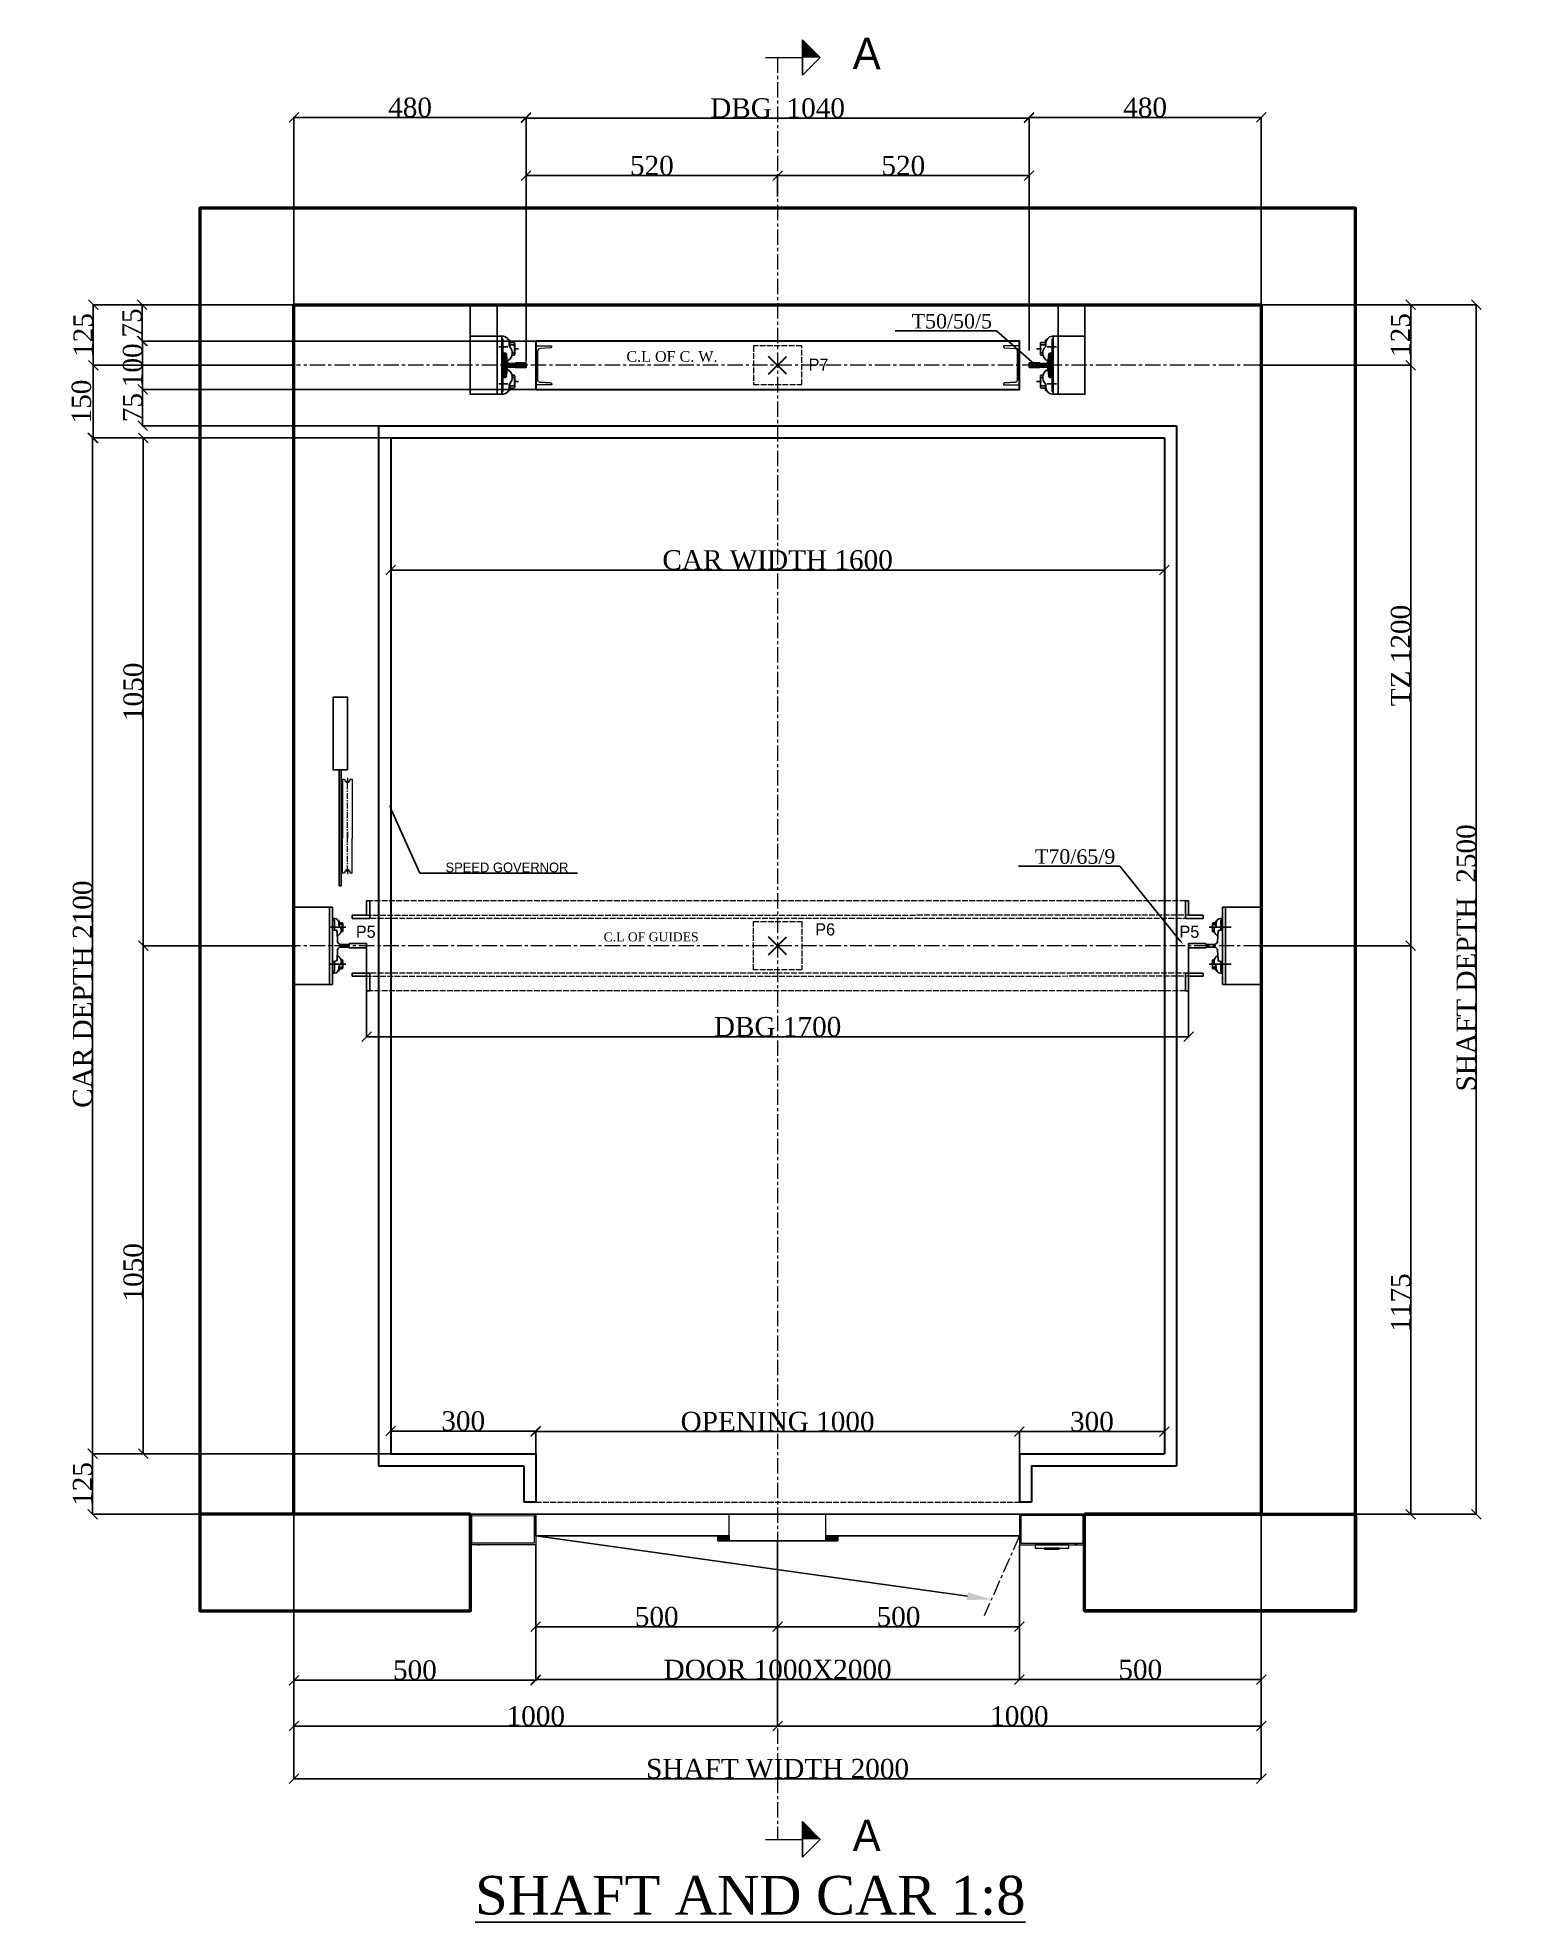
# Model space of a CAD drawing. Header units: millimetres. Extents: x 130 to 3177, y -145 to 3751.
import ezdxf
from ezdxf import colors
from ezdxf.entities.mleader import LeaderData, LeaderLine
from ezdxf.math import Vec2, Vec3

# ---------------------------------------------------------------- set-up
doc = ezdxf.new("R2010")
doc.units = ezdxf.units.MM
for name, pattern in [('ACAD_ISO02W100', [15, 12, -3]), ('ACAD_ISO10W100', [18, 12, -3, 0, -3]), ('CENTER', [50.8, 31.75, -6.35, 6.35, -6.35]), ('CENTER2', [28.575, 19.05, -3.175, 3.175, -3.175])]:
    doc.linetypes.add(name, pattern=pattern)
for name, color, linetype in [('6', 7, 'Continuous'), ('7', 6, 'ACAD_ISO10W100'), ('PDF_0', 7, 'Continuous'), ('PDF_gide rail', 7, 'Continuous')]:
    doc.layers.add(name, color=color, linetype=linetype)
for name, color, linetype, lineweight in [('Car', 3, 'Continuous', 18), ('CL', 2, 'CENTER', 0), ('DL', 8, 'ACAD_ISO02W100', 0), ('step&guides', 3, 'Continuous', 30), ('Wall', 1, 'Continuous', 50)]:
    doc.layers.add(name, color=color, linetype=linetype, lineweight=lineweight)
doc.styles.add('nassar2', font='cent.shx', dxfattribs={"height": 60})
doc.styles.add('top', font='cent.shx', dxfattribs={"height": 40})
doc.dimstyles.new('top', dxfattribs={"dimtxt": 35, "dimasz": 20, "dimexe": 1.25, "dimexo": 0.625, "dimtad": 1, "dimtxsty": 'top', "dimblk": 'OBLIQUE', "dimcen": 2.5, "dimadec": 0, "dimazin": 0, "dimtfac": 1, "dimtmove": 0, "dimatfit": 3, "dimldrblk": 'OBLIQUE', "dimfxl": 1, "dimarcsym": 0})
pattern_1 = [(45, (19174.27063, -6297.71146), (-0.08838834765, 0.08838834765), [])]
pattern_2 = [(45, (19174.27063, -6297.71146), (-0.08838834765, 0.08838834765), [])]

msp = doc.modelspace()

# ---------------------------------------------------------------- texts
at = {"ltscale": 4, "transparency": 33554666, "char_height": 65, "attachment_point": 3, "rotation": 359.727953}
for insert in [(1873.343, 3750.635, -114), (1873.343, 67.077)]:
    msp.add_mtext_dynamic_manual_height_columns('A', width=315.98199, gutter_width=125, heights=[0], dxfattribs=dict(at, insert=insert))
at = {"linetype": 'ACAD_ISO02W100', "ltscale": 4, "transparency": 33554666, "char_height": 25}
for s, insert, attachment_point in [('P7', (1724.152, 3087.561), 1), ('P5', (787.828, 1915.177), 1), ('P6', (1737.813, 1920.056), 1), ('P5', (2531.878, 1915.177), 3)]:
    msp.add_mtext_dynamic_manual_height_columns(s, width=377.71746, gutter_width=125, heights=[0], dxfattribs=dict(at, insert=insert, attachment_point=attachment_point))
at = {"insert": (1034.519, -49.025, -137), "char_height": 80, "attachment_point": 1}
msp.add_mtext_dynamic_manual_height_columns('{\\Fcent|c0;\\L\\C6;SHAFT AND CAR 1:8}', width=2331.14753, gutter_width=200, heights=[0], dxfattribs=at)
at = {"layer": '7', "ltscale": 4}
for s, width, gutter_width, insert, char_height, attachment_point in [('{\\Fcent|c0;T50/50/5}', 812.66208, 175, (2103.33, 3179.702), 30, 3), ('{\\Fcent|c0;C.L OF C. W.}', 920.85121, 12.5, (1347.321, 3102.847), 22, 1), ('{\\Fcent|c0;T70/65/9}', 812.66208, 175, (2358.33, 2073.149), 30, 3), ('{\\Fcadnw-1|c0;SPEED GOVERNOR}', 812.66208, 175, (973.192, 2045.593), 20, 1), ('\\pxt1;{\\Fcent|c0;C.L OF GUIDES}', 686.44118, 9.318, (1300.224, 1901.346), 18.63605, 1)]:
    msp.add_mtext_dynamic_manual_height_columns(s, width=width, gutter_width=gutter_width, heights=[0], dxfattribs=dict(at, insert=insert, char_height=char_height, attachment_point=attachment_point))

# ---------------------------------------------------------------- blocks, each defined once
blk = doc.blocks.new('_Oblique')
at = {"color": 0, "linetype": 'ByBlock', "lineweight": -2}
blk.add_line((-0.5, -0.5), (0.5, 0.5), dxfattribs=at)
blk = doc.blocks.new('*D35')
at = {"color": 0, "lineweight": -2, "transparency": 16777216}
for p, q in [((1139.9, 3199.2), (1139.9, 3466.8)), ((1139.9, 3465.6), (1659.9, 3465.6)), ((1659.9, 3431.2), (1659.9, 3466.8))]:
    blk.add_line(p, q, dxfattribs=at)
at = {"layer": 'Defpoints', "color": 0, "transparency": 16777216}
for p in [(1659.9, 3465.6), (1659.9, 3430.5), (1139.9, 3198.6)]:
    blk.add_point(p, dxfattribs=at)
at = {"color": 0, "lineweight": -2, "transparency": 16777216, "xscale": 20, "yscale": 20, "zscale": 20, "rotation": 180}
blk.add_blockref('_Oblique', (1139.9, 3465.6), dxfattribs=at)
at = {"color": 0, "lineweight": -2, "transparency": 16777216, "xscale": 20, "yscale": 20, "zscale": 20}
blk.add_blockref('_Oblique', (1659.9, 3465.6), dxfattribs=at)
at = {"color": 0, "transparency": 16777216, "insert": (1399.9, 3486.2), "char_height": 40, "attachment_point": 5, "style": 'top'}
blk.add_mtext('520', dxfattribs=at)
blk = doc.blocks.new('*D36')
at = {"color": 0, "lineweight": -2, "transparency": 16777216}
for p, q in [((1659.9, 3422.4), (1659.9, 3466.8)), ((2179.9, 3465.6), (1659.9, 3465.6)), ((2179.9, 3199.2), (2179.9, 3466.8))]:
    blk.add_line(p, q, dxfattribs=at)
at = {"layer": 'Defpoints', "color": 0, "transparency": 16777216}
for p in [(1659.9, 3465.6), (1659.9, 3421.7), (2179.9, 3198.6)]:
    blk.add_point(p, dxfattribs=at)
at = {"color": 0, "lineweight": -2, "transparency": 16777216, "xscale": 20, "yscale": 20, "zscale": 20, "rotation": 180}
blk.add_blockref('_Oblique', (1659.9, 3465.6), dxfattribs=at)
at = {"color": 0, "lineweight": -2, "transparency": 16777216, "xscale": 20, "yscale": 20, "zscale": 20}
blk.add_blockref('_Oblique', (2179.9, 3465.6), dxfattribs=at)
at = {"color": 0, "transparency": 16777216, "insert": (1919.9, 3486.2), "char_height": 40, "attachment_point": 5, "style": 'top'}
blk.add_mtext('520', dxfattribs=at)
blk = doc.blocks.new('*D37')
at = {"color": 0, "lineweight": -2, "transparency": 16777216}
for p, q in [((1139.9, 3104), (1139.9, 3585.9)), ((1139.9, 3584.6), (2179.9, 3584.6)), ((2179.9, 3104), (2179.9, 3585.9))]:
    blk.add_line(p, q, dxfattribs=at)
at = {"layer": 'Defpoints', "color": 0, "transparency": 16777216}
for p in [(2179.9, 3584.6), (1139.9, 3103.4), (2179.9, 3103.4)]:
    blk.add_point(p, dxfattribs=at)
at = {"color": 0, "lineweight": -2, "transparency": 16777216, "xscale": 20, "yscale": 20, "zscale": 20, "rotation": 180}
blk.add_blockref('_Oblique', (1139.9, 3584.6), dxfattribs=at)
at = {"color": 0, "lineweight": -2, "transparency": 16777216, "xscale": 20, "yscale": 20, "zscale": 20}
blk.add_blockref('_Oblique', (2179.9, 3584.6), dxfattribs=at)
at = {"color": 0, "transparency": 16777216, "insert": (1659.9, 3605.2), "char_height": 40, "attachment_point": 5, "style": 'top'}
blk.add_mtext('DBG  1040', dxfattribs=at)
blk = doc.blocks.new('*D38')
at = {"color": 0, "lineweight": -2, "transparency": 16777216}
for p, q in [((659.9, 3074.2), (659.9, 3587.1)), ((1139.9, 3585.9), (659.9, 3585.9)), ((1139.9, 3081.1), (1139.9, 3587.1))]:
    blk.add_line(p, q, dxfattribs=at)
at = {"layer": 'Defpoints', "color": 0, "transparency": 16777216}
for p in [(659.9, 3585.9), (1139.9, 3080.4), (659.9, 3073.6)]:
    blk.add_point(p, dxfattribs=at)
at = {"color": 0, "lineweight": -2, "transparency": 16777216, "xscale": 20, "yscale": 20, "zscale": 20, "rotation": 180}
blk.add_blockref('_Oblique', (659.9, 3585.9), dxfattribs=at)
at = {"color": 0, "lineweight": -2, "transparency": 16777216, "xscale": 20, "yscale": 20, "zscale": 20}
blk.add_blockref('_Oblique', (1139.9, 3585.9), dxfattribs=at)
at = {"color": 0, "transparency": 16777216, "insert": (899.9, 3606.5), "char_height": 40, "attachment_point": 5, "style": 'top'}
blk.add_mtext('480', dxfattribs=at)
blk = doc.blocks.new('*D39')
at = {"color": 0, "lineweight": -2, "transparency": 16777216}
for p, q in [((2179.9, 3104), (2179.9, 3587.1)), ((2179.9, 3585.9), (2659.9, 3585.9)), ((2659.9, 3074.2), (2659.9, 3587.1))]:
    blk.add_line(p, q, dxfattribs=at)
at = {"layer": 'Defpoints', "color": 0, "transparency": 16777216}
for p in [(2659.9, 3585.9), (2179.9, 3103.4), (2659.9, 3073.6)]:
    blk.add_point(p, dxfattribs=at)
at = {"color": 0, "lineweight": -2, "transparency": 16777216, "xscale": 20, "yscale": 20, "zscale": 20, "rotation": 180}
blk.add_blockref('_Oblique', (2179.9, 3585.9), dxfattribs=at)
at = {"color": 0, "lineweight": -2, "transparency": 16777216, "xscale": 20, "yscale": 20, "zscale": 20}
blk.add_blockref('_Oblique', (2659.9, 3585.9), dxfattribs=at)
at = {"color": 0, "transparency": 16777216, "insert": (2419.9, 3606.5), "char_height": 40, "attachment_point": 5, "style": 'top'}
blk.add_mtext('480', dxfattribs=at)
blk = doc.blocks.new('*D57')
at = {"color": 0, "lineweight": -2, "transparency": 16777216}
for p, q in [((1159.9, 634.9), (1159.9, 464.7)), ((1659.9, 634.9), (1659.9, 464.7)), ((1159.9, 466), (1659.9, 466))]:
    blk.add_line(p, q, dxfattribs=at)
at = {"layer": 'Defpoints', "color": 0, "transparency": 16777216}
for p in [(1159.9, 635.5), (1659.9, 635.5), (1659.9, 466)]:
    blk.add_point(p, dxfattribs=at)
at = {"color": 0, "lineweight": -2, "transparency": 16777216, "xscale": 20, "yscale": 20, "zscale": 20, "rotation": 180}
blk.add_blockref('_Oblique', (1159.9, 466), dxfattribs=at)
at = {"color": 0, "lineweight": -2, "transparency": 16777216, "xscale": 20, "yscale": 20, "zscale": 20}
blk.add_blockref('_Oblique', (1659.9, 466), dxfattribs=at)
at = {"color": 0, "transparency": 16777216, "insert": (1409.9, 486.6), "char_height": 40, "attachment_point": 5, "style": 'top'}
blk.add_mtext('500', dxfattribs=at)
blk = doc.blocks.new('*D58')
at = {"color": 0, "lineweight": -2, "transparency": 16777216}
for p, q in [((1659.9, 643), (1659.9, 464.7)), ((2159.9, 634.9), (2159.9, 464.7)), ((1659.9, 466), (2159.9, 466))]:
    blk.add_line(p, q, dxfattribs=at)
at = {"layer": 'Defpoints', "color": 0, "transparency": 16777216}
for p in [(1659.9, 643.6), (2159.9, 635.5), (2159.9, 466)]:
    blk.add_point(p, dxfattribs=at)
at = {"color": 0, "lineweight": -2, "transparency": 16777216, "xscale": 20, "yscale": 20, "zscale": 20, "rotation": 180}
blk.add_blockref('_Oblique', (1659.9, 466), dxfattribs=at)
at = {"color": 0, "lineweight": -2, "transparency": 16777216, "xscale": 20, "yscale": 20, "zscale": 20}
blk.add_blockref('_Oblique', (2159.9, 466), dxfattribs=at)
at = {"color": 0, "transparency": 16777216, "insert": (1909.9, 486.6), "char_height": 40, "attachment_point": 5, "style": 'top'}
blk.add_mtext('500', dxfattribs=at)
blk = doc.blocks.new('*D40')
at = {"color": 0, "lineweight": -2, "transparency": 16777216}
for p, q in [((1159.9, 514.2), (1159.9, 355.5)), ((2159.9, 518.3), (2159.9, 355.5)), ((1159.9, 356.8), (2159.9, 356.8))]:
    blk.add_line(p, q, dxfattribs=at)
at = {"layer": 'Defpoints', "color": 0, "transparency": 16777216}
for p in [(1159.9, 514.9), (2159.9, 518.9), (2159.9, 356.8)]:
    blk.add_point(p, dxfattribs=at)
at = {"color": 0, "lineweight": -2, "transparency": 16777216, "xscale": 20, "yscale": 20, "zscale": 20, "rotation": 180}
blk.add_blockref('_Oblique', (1159.9, 356.8), dxfattribs=at)
at = {"color": 0, "lineweight": -2, "transparency": 16777216, "xscale": 20, "yscale": 20, "zscale": 20}
blk.add_blockref('_Oblique', (2159.9, 356.8), dxfattribs=at)
at = {"color": 0, "transparency": 16777216, "insert": (1659.9, 377.4), "char_height": 40, "attachment_point": 5, "style": 'top'}
blk.add_mtext('DOOR 1000X2000', dxfattribs=at)
blk = doc.blocks.new('*D41')
at = {"color": 0, "lineweight": -2, "transparency": 16777216}
for p, q in [((859.9, 824.2), (859.9, 871.8)), ((1159.9, 870.5), (859.9, 870.5)), ((1159.9, 824.2), (1159.9, 871.8))]:
    blk.add_line(p, q, dxfattribs=at)
at = {"layer": 'Defpoints', "color": 0, "transparency": 16777216}
for p in [(859.9, 870.5), (859.9, 823.6), (1159.9, 823.6)]:
    blk.add_point(p, dxfattribs=at)
at = {"color": 0, "lineweight": -2, "transparency": 16777216, "xscale": 20, "yscale": 20, "zscale": 20, "rotation": 180}
blk.add_blockref('_Oblique', (859.9, 870.5), dxfattribs=at)
at = {"color": 0, "lineweight": -2, "transparency": 16777216, "xscale": 20, "yscale": 20, "zscale": 20}
blk.add_blockref('_Oblique', (1159.9, 870.5), dxfattribs=at)
at = {"color": 0, "transparency": 16777216, "insert": (1009.9, 891.1), "char_height": 40, "attachment_point": 5, "style": 'top'}
blk.add_mtext('300', dxfattribs=at)
blk = doc.blocks.new('*D42')
at = {"color": 0, "lineweight": -2, "transparency": 16777216}
for p, q in [((1159.9, 824.2), (1159.9, 870.5)), ((1159.9, 869.3), (2159.9, 869.3)), ((2159.9, 824.2), (2159.9, 870.5))]:
    blk.add_line(p, q, dxfattribs=at)
at = {"layer": 'Defpoints', "color": 0, "transparency": 16777216}
for p in [(2159.9, 869.3), (1159.9, 823.6), (2159.9, 823.6)]:
    blk.add_point(p, dxfattribs=at)
at = {"color": 0, "lineweight": -2, "transparency": 16777216, "xscale": 20, "yscale": 20, "zscale": 20, "rotation": 180}
blk.add_blockref('_Oblique', (1159.9, 869.3), dxfattribs=at)
at = {"color": 0, "lineweight": -2, "transparency": 16777216, "xscale": 20, "yscale": 20, "zscale": 20}
blk.add_blockref('_Oblique', (2159.9, 869.3), dxfattribs=at)
at = {"color": 0, "transparency": 16777216, "insert": (1659.9, 889.9), "char_height": 40, "attachment_point": 5, "style": 'top'}
blk.add_mtext('OPENING 1000', dxfattribs=at)
blk = doc.blocks.new('*D59')
at = {"color": 0, "lineweight": -2, "transparency": 16777216}
for p, q in [((2159.9, 824.2), (2159.9, 870.5)), ((2159.9, 869.3), (2459.9, 869.3)), ((2459.9, 824.2), (2459.9, 870.5))]:
    blk.add_line(p, q, dxfattribs=at)
at = {"layer": 'Defpoints', "color": 0, "transparency": 16777216}
for p in [(2459.9, 869.3), (2159.9, 823.6), (2459.9, 823.6)]:
    blk.add_point(p, dxfattribs=at)
at = {"color": 0, "lineweight": -2, "transparency": 16777216, "xscale": 20, "yscale": 20, "zscale": 20, "rotation": 180}
blk.add_blockref('_Oblique', (2159.9, 869.3), dxfattribs=at)
at = {"color": 0, "lineweight": -2, "transparency": 16777216, "xscale": 20, "yscale": 20, "zscale": 20}
blk.add_blockref('_Oblique', (2459.9, 869.3), dxfattribs=at)
at = {"color": 0, "transparency": 16777216, "insert": (2309.9, 889.9), "char_height": 40, "attachment_point": 5, "style": 'top'}
blk.add_mtext('300', dxfattribs=at)
blk = doc.blocks.new('*D43')
at = {"color": 0, "lineweight": -2, "transparency": 16777216}
for p, q in [((2659.9, 698), (2659.9, 355.5)), ((2159.9, 550.1), (2159.9, 355.5)), ((2159.9, 356.8), (2659.9, 356.8))]:
    blk.add_line(p, q, dxfattribs=at)
at = {"layer": 'Defpoints', "color": 0, "transparency": 16777216}
for p in [(2659.9, 698.6), (2159.9, 550.8), (2659.9, 356.8)]:
    blk.add_point(p, dxfattribs=at)
at = {"color": 0, "lineweight": -2, "transparency": 16777216, "xscale": 20, "yscale": 20, "zscale": 20, "rotation": 180}
blk.add_blockref('_Oblique', (2159.9, 356.8), dxfattribs=at)
at = {"color": 0, "lineweight": -2, "transparency": 16777216, "xscale": 20, "yscale": 20, "zscale": 20}
blk.add_blockref('_Oblique', (2659.9, 356.8), dxfattribs=at)
at = {"color": 0, "transparency": 16777216, "insert": (2409.9, 377.4), "char_height": 40, "attachment_point": 5, "style": 'top'}
blk.add_mtext('500', dxfattribs=at)
blk = doc.blocks.new('*D44')
at = {"color": 0, "lineweight": -2, "transparency": 16777216}
for p, q in [((659.9, 698), (659.9, 354.3)), ((1159.9, 634.9), (1159.9, 354.3)), ((659.9, 355.5), (1159.9, 355.5))]:
    blk.add_line(p, q, dxfattribs=at)
at = {"layer": 'Defpoints', "color": 0, "transparency": 16777216}
for p in [(659.9, 698.6), (1159.9, 635.5), (1159.9, 355.5)]:
    blk.add_point(p, dxfattribs=at)
at = {"color": 0, "lineweight": -2, "transparency": 16777216, "xscale": 20, "yscale": 20, "zscale": 20, "rotation": 180}
blk.add_blockref('_Oblique', (659.9, 355.5), dxfattribs=at)
at = {"color": 0, "lineweight": -2, "transparency": 16777216, "xscale": 20, "yscale": 20, "zscale": 20}
blk.add_blockref('_Oblique', (1159.9, 355.5), dxfattribs=at)
at = {"color": 0, "transparency": 16777216, "insert": (909.9, 376.2), "char_height": 40, "attachment_point": 5, "style": 'top'}
blk.add_mtext('500', dxfattribs=at)
blk = doc.blocks.new('*D45')
at = {"color": 0, "lineweight": -2, "transparency": 16777216}
for p, q in [((659.9, 698), (659.9, 259.5)), ((1659.9, 538.9), (1659.9, 259.5)), ((1659.9, 260.7), (659.9, 260.7))]:
    blk.add_line(p, q, dxfattribs=at)
at = {"layer": 'Defpoints', "color": 0, "transparency": 16777216}
for p in [(659.9, 698.6), (1659.9, 539.5), (659.9, 260.7)]:
    blk.add_point(p, dxfattribs=at)
at = {"color": 0, "lineweight": -2, "transparency": 16777216, "xscale": 20, "yscale": 20, "zscale": 20, "rotation": 180}
blk.add_blockref('_Oblique', (659.9, 260.7), dxfattribs=at)
at = {"color": 0, "lineweight": -2, "transparency": 16777216, "xscale": 20, "yscale": 20, "zscale": 20}
blk.add_blockref('_Oblique', (1659.9, 260.7), dxfattribs=at)
at = {"color": 0, "transparency": 16777216, "insert": (1159.9, 281.3), "char_height": 40, "attachment_point": 5, "style": 'top'}
blk.add_mtext('1000', dxfattribs=at)
blk = doc.blocks.new('*D46')
at = {"color": 0, "lineweight": -2, "transparency": 16777216}
for p, q in [((2659.9, 698), (2659.9, 259.5)), ((1659.9, 538.9), (1659.9, 259.5)), ((1659.9, 260.7), (2659.9, 260.7))]:
    blk.add_line(p, q, dxfattribs=at)
at = {"layer": 'Defpoints', "color": 0, "transparency": 16777216}
for p in [(2659.9, 698.6), (1659.9, 539.5), (2659.9, 260.7)]:
    blk.add_point(p, dxfattribs=at)
at = {"color": 0, "lineweight": -2, "transparency": 16777216, "xscale": 20, "yscale": 20, "zscale": 20, "rotation": 180}
blk.add_blockref('_Oblique', (1659.9, 260.7), dxfattribs=at)
at = {"color": 0, "lineweight": -2, "transparency": 16777216, "xscale": 20, "yscale": 20, "zscale": 20}
blk.add_blockref('_Oblique', (2659.9, 260.7), dxfattribs=at)
at = {"color": 0, "transparency": 16777216, "insert": (2159.9, 281.3), "char_height": 40, "attachment_point": 5, "style": 'top'}
blk.add_mtext('1000', dxfattribs=at)
blk = doc.blocks.new('*D60')
at = {"color": 0, "lineweight": -2, "transparency": 16777216}
for p, q in [((659.9, 698), (659.9, 150.5)), ((2659.9, 698), (2659.9, 150.5)), ((2659.9, 151.7), (659.9, 151.7))]:
    blk.add_line(p, q, dxfattribs=at)
at = {"layer": 'Defpoints', "color": 0, "transparency": 16777216}
for p in [(659.9, 698.6), (2659.9, 698.6), (659.9, 151.7)]:
    blk.add_point(p, dxfattribs=at)
at = {"color": 0, "lineweight": -2, "transparency": 16777216, "xscale": 20, "yscale": 20, "zscale": 20, "rotation": 180}
blk.add_blockref('_Oblique', (659.9, 151.7), dxfattribs=at)
at = {"color": 0, "lineweight": -2, "transparency": 16777216, "xscale": 20, "yscale": 20, "zscale": 20}
blk.add_blockref('_Oblique', (2659.9, 151.7), dxfattribs=at)
at = {"color": 0, "transparency": 16777216, "insert": (1659.9, 172.3), "char_height": 40, "attachment_point": 5, "style": 'top'}
blk.add_mtext('SHAFT WIDTH 2000', dxfattribs=at)
blk = doc.blocks.new('*D47')
at = {"color": 0, "lineweight": -2, "transparency": 16777216}
for p, q in [((2891.7, 3198.6), (2970.2, 3198.6)), ((2969, 3073.6), (2969, 3198.6)), ((2655.5, 3073.6), (2970.2, 3073.6))]:
    blk.add_line(p, q, dxfattribs=at)
at = {"layer": 'Defpoints', "color": 0, "transparency": 16777216}
for p in [(2891, 3198.6), (2969, 3198.6), (2654.9, 3073.6)]:
    blk.add_point(p, dxfattribs=at)
at = {"color": 0, "lineweight": -2, "transparency": 16777216, "xscale": 20, "yscale": 20, "zscale": 20}
for p, rotation in [((2969, 3198.6), 90), ((2969, 3073.6), 270)]:
    blk.add_blockref('_Oblique', p, dxfattribs=dict(at, rotation=rotation))
at = {"color": 0, "transparency": 16777216, "insert": (2948.4, 3136.1), "char_height": 40, "attachment_point": 5, "rotation": 90, "style": 'top'}
blk.add_mtext('125', dxfattribs=at)
blk = doc.blocks.new('*D48')
at = {"color": 0, "lineweight": -2, "transparency": 16777216}
for p, q in [((2655.5, 1873.6), (2970.2, 1873.6)), ((2969, 1873.6), (2969, 698.6)), ((2660.5, 698.6), (2970.2, 698.6))]:
    blk.add_line(p, q, dxfattribs=at)
at = {"layer": 'Defpoints', "color": 0, "transparency": 16777216}
for p in [(2654.9, 1873.6), (2659.9, 698.6), (2969, 698.6)]:
    blk.add_point(p, dxfattribs=at)
at = {"color": 0, "lineweight": -2, "transparency": 16777216, "xscale": 20, "yscale": 20, "zscale": 20}
for p, rotation in [((2969, 1873.6), 90), ((2969, 698.6), 270)]:
    blk.add_blockref('_Oblique', p, dxfattribs=dict(at, rotation=rotation))
at = {"color": 0, "transparency": 16777216, "insert": (2948.4, 1136.1), "char_height": 40, "attachment_point": 5, "rotation": 90, "style": 'top'}
blk.add_mtext('1175', dxfattribs=at)
blk = doc.blocks.new('*D49')
at = {"color": 0, "lineweight": -2, "transparency": 16777216}
for p, q in [((2660.5, 3073.6), (2970.2, 3073.6)), ((2969, 1873.6), (2969, 3073.6)), ((2655.5, 1873.6), (2970.2, 1873.6))]:
    blk.add_line(p, q, dxfattribs=at)
at = {"layer": 'Defpoints', "color": 0, "transparency": 16777216}
for p in [(2659.9, 3073.6), (2969, 3073.6), (2654.9, 1873.6)]:
    blk.add_point(p, dxfattribs=at)
at = {"color": 0, "lineweight": -2, "transparency": 16777216, "xscale": 20, "yscale": 20, "zscale": 20}
for p, rotation in [((2969, 3073.6), 90), ((2969, 1873.6), 270)]:
    blk.add_blockref('_Oblique', p, dxfattribs=dict(at, rotation=rotation))
at = {"color": 0, "transparency": 16777216, "insert": (2948.4, 2473.6), "char_height": 40, "attachment_point": 5, "rotation": 90, "style": 'top'}
blk.add_mtext('TZ 1200', dxfattribs=at)
blk = doc.blocks.new('*D51')
at = {"color": 0, "lineweight": -2, "transparency": 16777216}
for p, q in [((859.2, 2923.6), (242.3, 2923.6)), ((243.5, 823.6), (243.5, 2923.6)), ((1159.2, 823.6), (242.3, 823.6))]:
    blk.add_line(p, q, dxfattribs=at)
at = {"layer": 'Defpoints', "color": 0, "transparency": 16777216}
for p in [(243.5, 2923.6), (859.9, 2923.6), (1159.9, 823.6)]:
    blk.add_point(p, dxfattribs=at)
at = {"color": 0, "lineweight": -2, "transparency": 16777216, "xscale": 20, "yscale": 20, "zscale": 20}
for p, rotation in [((243.5, 2923.6), 90), ((243.5, 823.6), 270)]:
    blk.add_blockref('_Oblique', p, dxfattribs=dict(at, rotation=rotation))
at = {"color": 0, "transparency": 16777216, "insert": (222.9, 1773.6), "char_height": 40, "attachment_point": 5, "rotation": 90, "style": 'top'}
blk.add_mtext('CAR DEPTH 2100', dxfattribs=at)
blk = doc.blocks.new('*D61')
at = {"color": 0, "lineweight": -2, "transparency": 16777216}
for p, q in [((664.2, 1873.6), (346.9, 1873.6)), ((348.1, 823.6), (348.1, 1873.6)), ((464.2, 823.6), (346.9, 823.6))]:
    blk.add_line(p, q, dxfattribs=at)
at = {"layer": 'Defpoints', "color": 0, "transparency": 16777216}
for p in [(348.1, 1873.6), (664.9, 1873.6), (464.9, 823.6)]:
    blk.add_point(p, dxfattribs=at)
at = {"color": 0, "lineweight": -2, "transparency": 16777216, "xscale": 20, "yscale": 20, "zscale": 20}
for p, rotation in [((348.1, 1873.6), 90), ((348.1, 823.6), 270)]:
    blk.add_blockref('_Oblique', p, dxfattribs=dict(at, rotation=rotation))
at = {"color": 0, "transparency": 16777216, "insert": (327.5, 1198.6), "char_height": 40, "attachment_point": 5, "rotation": 90, "style": 'top'}
blk.add_mtext('1050', dxfattribs=at)
blk = doc.blocks.new('*D52')
at = {"color": 0, "lineweight": -2, "transparency": 16777216}
for p, q in [((464.2, 2923.6), (346.9, 2923.6)), ((348.1, 1873.6), (348.1, 2923.6)), ((464.2, 1873.6), (346.9, 1873.6))]:
    blk.add_line(p, q, dxfattribs=at)
at = {"layer": 'Defpoints', "color": 0, "transparency": 16777216}
for p in [(348.1, 2923.6), (464.9, 2923.6), (464.9, 1873.6)]:
    blk.add_point(p, dxfattribs=at)
at = {"color": 0, "lineweight": -2, "transparency": 16777216, "xscale": 20, "yscale": 20, "zscale": 20}
for p, rotation in [((348.1, 2923.6), 90), ((348.1, 1873.6), 270)]:
    blk.add_blockref('_Oblique', p, dxfattribs=dict(at, rotation=rotation))
at = {"color": 0, "transparency": 16777216, "insert": (327.5, 2398.6), "char_height": 40, "attachment_point": 5, "rotation": 90, "style": 'top'}
blk.add_mtext('1050', dxfattribs=at)
blk = doc.blocks.new('*D53')
at = {"color": 0, "lineweight": -2, "transparency": 16777216}
for p, q in [((659.2, 3198.6), (243.5, 3198.6)), ((244.8, 3073.6), (244.8, 3198.6)), ((659.2, 3073.6), (243.5, 3073.6))]:
    blk.add_line(p, q, dxfattribs=at)
at = {"layer": 'Defpoints', "color": 0, "transparency": 16777216}
for p in [(244.8, 3198.6), (659.9, 3198.6), (659.9, 3073.6)]:
    blk.add_point(p, dxfattribs=at)
at = {"color": 0, "lineweight": -2, "transparency": 16777216, "xscale": 20, "yscale": 20, "zscale": 20}
for p, rotation in [((244.8, 3198.6), 90), ((244.8, 3073.6), 270)]:
    blk.add_blockref('_Oblique', p, dxfattribs=dict(at, rotation=rotation))
at = {"color": 0, "transparency": 16777216, "insert": (224.2, 3136.1), "char_height": 40, "attachment_point": 5, "rotation": 90, "style": 'top'}
blk.add_mtext('125', dxfattribs=at)
blk = doc.blocks.new('*D62')
at = {"color": 0, "lineweight": -2, "transparency": 16777216}
for p, q in [((2509.9, 1877.5), (2509.9, 1684.2)), ((809.9, 1868.5), (809.9, 1684.2)), ((809.9, 1685.5), (2509.9, 1685.5))]:
    blk.add_line(p, q, dxfattribs=at)
at = {"layer": 'Defpoints', "color": 0, "transparency": 16777216}
for p in [(2509.9, 1878.1), (809.9, 1869.1), (2509.9, 1685.5)]:
    blk.add_point(p, dxfattribs=at)
at = {"color": 0, "lineweight": -2, "transparency": 16777216, "xscale": 20, "yscale": 20, "zscale": 20, "rotation": 180}
blk.add_blockref('_Oblique', (809.9, 1685.5), dxfattribs=at)
at = {"color": 0, "lineweight": -2, "transparency": 16777216, "xscale": 20, "yscale": 20, "zscale": 20}
blk.add_blockref('_Oblique', (2509.9, 1685.5), dxfattribs=at)
at = {"color": 0, "transparency": 16777216, "insert": (1659.9, 1706.1), "char_height": 40, "attachment_point": 5, "style": 'top'}
blk.add_mtext('DBG 1700', dxfattribs=at)
blk = doc.blocks.new('*D63')
at = {"color": 0, "lineweight": -2, "transparency": 16777216}
for p, q in [((859.9, 2923), (859.9, 2649)), ((2459.9, 2923), (2459.9, 2649)), ((859.9, 2650.3), (2459.9, 2650.3))]:
    blk.add_line(p, q, dxfattribs=at)
at = {"layer": 'Defpoints', "color": 0, "transparency": 16777216}
for p in [(859.9, 2923.6), (2459.9, 2923.6), (2459.9, 2650.3)]:
    blk.add_point(p, dxfattribs=at)
at = {"color": 0, "lineweight": -2, "transparency": 16777216, "xscale": 20, "yscale": 20, "zscale": 20, "rotation": 180}
blk.add_blockref('_Oblique', (859.9, 2650.3), dxfattribs=at)
at = {"color": 0, "lineweight": -2, "transparency": 16777216, "xscale": 20, "yscale": 20, "zscale": 20}
blk.add_blockref('_Oblique', (2459.9, 2650.3), dxfattribs=at)
at = {"color": 0, "transparency": 16777216, "insert": (1659.9, 2670.9), "char_height": 40, "attachment_point": 5, "style": 'top'}
blk.add_mtext('CAR WIDTH 1600', dxfattribs=at)
blk = doc.blocks.new('*D54')
at = {"color": 0, "lineweight": -2, "transparency": 16777216}
for p, q in [((2655.5, 3198.6), (3106, 3198.6)), ((3104.7, 698.6), (3104.7, 3198.6)), ((2655.5, 698.6), (3106, 698.6))]:
    blk.add_line(p, q, dxfattribs=at)
at = {"layer": 'Defpoints', "color": 0, "transparency": 16777216}
for p in [(2654.9, 3198.6), (3104.7, 3198.6), (2654.9, 698.6)]:
    blk.add_point(p, dxfattribs=at)
at = {"color": 0, "lineweight": -2, "transparency": 16777216, "xscale": 20, "yscale": 20, "zscale": 20}
for p, rotation in [((3104.7, 3198.6), 90), ((3104.7, 698.6), 270)]:
    blk.add_blockref('_Oblique', p, dxfattribs=dict(at, rotation=rotation))
at = {"color": 0, "transparency": 16777216, "insert": (3084.1, 1848.6), "char_height": 40, "attachment_point": 5, "rotation": 90, "style": 'top'}
blk.add_mtext('SHAFT DEPTH  2500', dxfattribs=at)
blk = doc.blocks.new('*D55')
at = {"color": 0, "lineweight": -2, "transparency": 16777216}
for p, q in [((299, 3073.6), (243.5, 3073.6)), ((244.8, 2923.6), (244.8, 3073.6)), ((859.2, 2923.6), (243.5, 2923.6))]:
    blk.add_line(p, q, dxfattribs=at)
at = {"layer": 'Defpoints', "color": 0, "transparency": 16777216}
for p in [(244.8, 3073.6), (299.6, 3073.6), (859.9, 2923.6)]:
    blk.add_point(p, dxfattribs=at)
at = {"color": 0, "lineweight": -2, "transparency": 16777216, "xscale": 20, "yscale": 20, "zscale": 20}
for p, rotation in [((244.8, 3073.6), 90), ((244.8, 2923.6), 270)]:
    blk.add_blockref('_Oblique', p, dxfattribs=dict(at, rotation=rotation))
at = {"color": 0, "transparency": 16777216, "insert": (220.4, 2998.6), "char_height": 40, "attachment_point": 5, "rotation": 90, "style": 'top'}
blk.add_mtext('150', dxfattribs=at)
blk = doc.blocks.new('*D64')
at = {"color": 0, "lineweight": -2, "transparency": 16777216}
for p, q in [((1159.2, 3123.6), (345.6, 3123.6)), ((346.9, 3123.6), (346.9, 3023.6)), ((1159.2, 3023.6), (345.6, 3023.6))]:
    blk.add_line(p, q, dxfattribs=at)
at = {"layer": 'Defpoints', "color": 0, "transparency": 16777216}
for p in [(1159.9, 3123.6), (346.9, 3023.6), (1159.9, 3023.6)]:
    blk.add_point(p, dxfattribs=at)
at = {"color": 0, "lineweight": -2, "transparency": 16777216, "xscale": 20, "yscale": 20, "zscale": 20}
for p, rotation in [((346.9, 3123.6), 90), ((346.9, 3023.6), 270)]:
    blk.add_blockref('_Oblique', p, dxfattribs=dict(at, rotation=rotation))
at = {"color": 0, "transparency": 16777216, "insert": (326.3, 3073.6), "char_height": 40, "attachment_point": 5, "rotation": 90, "style": 'top'}
blk.add_mtext('100', dxfattribs=at)
blk = doc.blocks.new('*D65')
at = {"color": 0, "lineweight": -2, "transparency": 16777216}
for p, q in [((1159.2, 3023.6), (345.6, 3023.6)), ((346.9, 3023.6), (346.9, 2948.6)), ((834.2, 2948.6), (345.6, 2948.6))]:
    blk.add_line(p, q, dxfattribs=at)
at = {"layer": 'Defpoints', "color": 0, "transparency": 16777216}
for p in [(1159.9, 3023.6), (346.9, 2948.6), (834.9, 2948.6)]:
    blk.add_point(p, dxfattribs=at)
at = {"color": 0, "lineweight": -2, "transparency": 16777216, "xscale": 20, "yscale": 20, "zscale": 20}
for p, rotation in [((346.9, 3023.6), 90), ((346.9, 2948.6), 270)]:
    blk.add_blockref('_Oblique', p, dxfattribs=dict(at, rotation=rotation))
at = {"color": 0, "transparency": 16777216, "insert": (326.3, 2986.1), "char_height": 40, "attachment_point": 5, "rotation": 90, "style": 'top'}
blk.add_mtext('75', dxfattribs=at)
blk = doc.blocks.new('*D56')
at = {"color": 0, "lineweight": -2, "transparency": 16777216}
for p, q in [((368.1, 3198.6), (344.4, 3198.6)), ((345.6, 3123.6), (345.6, 3198.6)), ((346.3, 3123.6), (346.9, 3123.6))]:
    blk.add_line(p, q, dxfattribs=at)
at = {"layer": 'Defpoints', "color": 0, "transparency": 16777216}
for p in [(345.6, 3198.6), (368.8, 3198.6), (345.6, 3123.6)]:
    blk.add_point(p, dxfattribs=at)
at = {"color": 0, "lineweight": -2, "transparency": 16777216, "xscale": 20, "yscale": 20, "zscale": 20}
for p, rotation in [((345.6, 3198.6), 90), ((345.6, 3123.6), 270)]:
    blk.add_blockref('_Oblique', p, dxfattribs=dict(at, rotation=rotation))
at = {"color": 0, "transparency": 16777216, "insert": (325, 3161.1), "char_height": 40, "attachment_point": 5, "rotation": 90, "style": 'top'}
blk.add_mtext('75', dxfattribs=at)
blk = doc.blocks.new('*D66')
at = {"color": 0, "lineweight": -2, "transparency": 16777216}
for p, q in [((464.2, 823.6), (242.3, 823.6)), ((243.5, 823.6), (243.5, 698.6)), ((464.2, 698.6), (242.3, 698.6))]:
    blk.add_line(p, q, dxfattribs=at)
at = {"layer": 'Defpoints', "color": 0, "transparency": 16777216}
for p in [(464.9, 823.6), (243.5, 698.6), (464.9, 698.6)]:
    blk.add_point(p, dxfattribs=at)
at = {"color": 0, "lineweight": -2, "transparency": 16777216, "xscale": 20, "yscale": 20, "zscale": 20}
for p, rotation in [((243.5, 823.6), 90), ((243.5, 698.6), 270)]:
    blk.add_blockref('_Oblique', p, dxfattribs=dict(at, rotation=rotation))
at = {"color": 0, "transparency": 16777216, "insert": (222.9, 761.1), "char_height": 40, "attachment_point": 5, "rotation": 90, "style": 'top'}
blk.add_mtext('125', dxfattribs=at)

# ---------------------------------------------------------------- dimensions: what is measured, and where the dimension line sits
for base, p1, p2, text, picture, middle in [((2179.853, 3584.601), (1139.853, 3103.352), (2179.853, 3103.352), 'DBG  <>', '*D37', (1659.853, 3584.601)), ((2459.853, 2650.257), (859.853, 2923.584), (2459.853, 2923.584), 'CAR WIDTH <>', '*D63', (1659.853, 2650.257)), ((2509.853, 1685.462), (809.853, 1869.084), (2509.853, 1878.084), 'DBG <>', '*D62', (1659.853, 1685.462)), ((2159.853, 869.274), (1159.853, 823.584), (2159.853, 823.584), 'OPENING <>', '*D42', (1659.853, 869.274)), ((659.853, 151.701), (2659.853, 698.584), (659.853, 698.584), 'SHAFT WIDTH <>', '*D60', (1659.853, 151.701)), ((2159.853, 356.78), (1159.853, 514.863), (2159.853, 518.912), 'DOOR <>X2000', '*D40', (1659.853, 356.78))]:
    dim = msp.add_linear_dim(base=base, p1=p1, p2=p2, text=text, dimstyle='top')
    dim.commit()
    dim.dimension.update_dxf_attribs({"geometry": picture, "text_midpoint": middle, "dimtype": 160})
for base, p1, p2, picture, middle in [((659.853, 3585.851), (1139.853, 3080.428), (659.853, 3073.584), '*D38', (899.853, 3585.851)), ((1659.853, 3465.568), (1139.853, 3198.584), (1659.853, 3430.532), '*D35', (1399.853, 3465.568)), ((859.853, 870.524), (1159.853, 823.584), (859.853, 823.584), '*D41', (1009.853, 870.524)), ((2459.853, 869.274), (2159.853, 823.584), (2459.853, 823.584), '*D59', (2309.853, 869.274)), ((1159.853, 355.53), (659.853, 698.584), (1159.853, 635.543), '*D44', (909.853, 355.53)), ((659.853, 260.722), (1659.853, 539.507), (659.853, 698.584), '*D45', (1159.853, 260.722)), ((2659.853, 260.722), (1659.853, 539.507), (2659.853, 698.584), '*D46', (2159.853, 260.722)), ((2659.853, 356.78), (2159.853, 550.769), (2659.853, 698.584), '*D43', (2409.853, 356.78)), ((1659.853, 465.971), (1159.853, 635.543), (1659.853, 635.543), '*D57', (1409.853, 465.971)), ((2159.853, 465.971), (1659.853, 643.62), (2159.853, 635.543), '*D58', (1909.853, 465.971))]:
    dim = msp.add_linear_dim(base=base, p1=p1, p2=p2, dimstyle='top')
    dim.commit()
    dim.dimension.update_dxf_attribs({"geometry": picture, "text_midpoint": middle, "dimtype": 160})
for base, p1, p2, angle, picture, middle in [((2659.853, 3585.851), (2179.853, 3103.352), (2659.853, 3073.584), 180, '*D39', (2419.853, 3585.851)), ((1659.853, 3465.568), (2179.853, 3198.584), (1659.853, 3421.734), 180, '*D36', (1919.853, 3465.568)), ((244.796, 3198.584), (659.853, 3073.584), (659.853, 3198.584), 90, '*D53', (244.796, 3136.084)), ((2968.99, 3198.584), (2654.853, 3073.584), (2891.033, 3198.584), 90, '*D47', (2968.99, 3136.084)), ((348.138, 2923.584), (464.853, 1873.584), (464.853, 2923.584), 90, '*D52', (348.138, 2398.584)), ((348.138, 1873.584), (464.853, 823.584), (664.853, 1873.584), 90, '*D61', (348.138, 1198.584)), ((2968.99, 698.584), (2654.853, 1873.584), (2659.853, 698.584), 90, '*D48', (2968.99, 1136.084)), ((243.546, 698.584), (464.853, 823.584), (464.853, 698.584), 90, '*D66', (243.546, 761.084))]:
    dim = msp.add_linear_dim(base=base, p1=p1, p2=p2, angle=angle, dimstyle='top')
    dim.commit()
    dim.dimension.update_dxf_attribs({"geometry": picture, "text_midpoint": middle, "dimtype": 160})
for base, p1, p2, picture, middle in [((345.638, 3198.584), (345.638, 3123.584), (368.763, 3198.584), '*D56', (345.638, 3161.084)), ((346.888, 3023.584), (1159.853, 3123.584), (1159.853, 3023.584), '*D64', (346.888, 3073.584)), ((244.796, 3073.584), (859.853, 2923.584), (299.626, 3073.584), '*D55', (241.046, 2998.584)), ((346.888, 2948.584), (1159.853, 3023.584), (834.853, 2948.584), '*D65', (346.888, 2986.084))]:
    dim = msp.add_linear_dim(base=base, p1=p1, p2=p2, angle=90, dimstyle='top', override={"dimtmove": 1})
    dim.commit()
    dim.dimension.update_dxf_attribs({"geometry": picture, "text_midpoint": middle, "dimtype": 160})
for base, p1, p2, text, picture, middle in [((3104.712, 3198.584), (2654.853, 698.584), (2654.853, 3198.584), 'SHAFT DEPTH  <>', '*D54', (3104.712, 1848.584)), ((2968.99, 3073.584), (2654.853, 1873.584), (2659.853, 3073.584), 'TZ <>', '*D49', (2968.99, 2473.584)), ((243.546, 2923.584), (1159.853, 823.584), (859.853, 2923.584), 'CAR DEPTH <>', '*D51', (243.546, 1773.584))]:
    dim = msp.add_linear_dim(base=base, p1=p1, p2=p2, angle=90, text=text, dimstyle='top')
    dim.commit()
    dim.dimension.update_dxf_attribs({"geometry": picture, "text_midpoint": middle, "dimtype": 160})

# ---------------------------------------------------------------- hatches: boundary and pattern name
h = msp.add_hatch()
h.set_pattern_fill('ANSI31', color=256)
h.set_pattern_definition(pattern_1)
h.paths.add_polyline_path([(1089.853, 3098.702), (1095.152, 3098.702, -0.26508525), (1098.653, 3096.018), (1100.467, 3081.569, 0.36605419), (1105.045, 3077.334), (1117.625, 3077.334), (1117.625, 3078.234), (1139.853, 3078.234), (1139.853, 3073.702), (1089.853, 3073.702)])
h = msp.add_hatch()
h.set_pattern_fill('ANSI31', color=256)
h.set_pattern_definition(pattern_2)
h.paths.add_polyline_path([(2229.853, 3098.702), (2224.554, 3098.702, 0.26508525), (2221.053, 3096.018), (2219.239, 3081.569, -0.36605419), (2214.661, 3077.334), (2202.081, 3077.334), (2202.081, 3078.234), (2179.853, 3078.234), (2179.853, 3073.702), (2229.853, 3073.702)])
h = msp.add_hatch()
h.set_pattern_fill('ANSI31', color=256)
h.set_pattern_definition(pattern_1)
edge = h.paths.add_edge_path()
edge.add_line((1089.853, 3048.23), (1095.152, 3048.23))
edge.add_arc((1094.548, 3052.643), 4.453, 277.78596, 337.173125)
edge.add_line((1098.653, 3050.915), (1100.467, 3065.363))
edge.add_arc((1105.261, 3064.773), 4.83, 452.566246, 532.987701, ccw=False)
edge.add_line((1105.045, 3069.599), (1117.625, 3069.599))
edge.add_line((1117.625, 3069.599), (1117.625, 3068.698))
edge.add_line((1117.625, 3068.698), (1139.853, 3068.698))
edge.add_line((1139.853, 3068.698), (1139.853, 3073.702))
edge.add_line((1139.853, 3073.702), (1089.853, 3073.702))
edge.add_line((1089.853, 3073.702), (1089.853, 3048.23))
h = msp.add_hatch()
h.set_pattern_fill('ANSI31', color=256)
h.set_pattern_definition(pattern_2)
edge = h.paths.add_edge_path()
edge.add_line((2229.853, 3048.23), (2224.554, 3048.23))
edge.add_arc((2225.158, 3052.643), 4.453, 202.826875, 262.21404, ccw=False)
edge.add_line((2221.053, 3050.915), (2219.239, 3065.363))
edge.add_arc((2214.445, 3064.773), 4.83, 7.012299, 87.433754)
edge.add_line((2214.661, 3069.599), (2202.081, 3069.599))
edge.add_line((2202.081, 3069.599), (2202.081, 3068.698))
edge.add_line((2202.081, 3068.698), (2179.853, 3068.698))
edge.add_line((2179.853, 3068.698), (2179.853, 3073.702))
edge.add_line((2179.853, 3073.702), (2229.853, 3073.702))
edge.add_line((2229.853, 3073.702), (2229.853, 3048.23))
at = {"true_color": 0x000007, "transparency": 33554666}
h = msp.add_hatch(color=7, dxfattribs=at)
h.paths.add_polyline_path([(1536.081, 653.627), (1559.782, 653.627), (1536.081, 643.62)])
h.paths.add_polyline_path([(1559.782, 653.627), (1536.081, 643.62), (1559.782, 643.62)])
h = msp.add_hatch(color=7, dxfattribs=at)
h.paths.add_polyline_path([(1759.924, 653.627), (1784.678, 653.627), (1759.924, 643.62)])
h.paths.add_polyline_path([(1784.678, 653.627), (1759.924, 643.62), (1784.678, 643.62)])
at = {"layer": 'Car', "lineweight": 25, "ltscale": 4, "transparency": 16777216}
h = msp.add_hatch(color=256, dxfattribs=at)
h.dxf.hatch_style = 1
h.paths.add_polyline_path([(1711.521, 3709.839), (1711.622, 3746.59), (1748.051, 3709.738)])
h = msp.add_hatch(color=256, dxfattribs=at)
h.dxf.hatch_style = 1
h.paths.add_polyline_path([(1711.521, 26.281), (1711.622, 63.032), (1748.051, 26.18)])

# ---------------------------------------------------------------- linework, layer by layer
for p, q in [((664.853, 3198.584), (2654.853, 3198.584)), ((1089.853, 3098.466), (1089.853, 3133.518)), ((2229.853, 3098.466), (2229.853, 3133.518)), ((2229.853, 3133.518), (2295.265, 3133.518)), ((1095.152, 3098.702), (1089.853, 3098.702)), ((1089.853, 3098.466), (1089.853, 3048.466)), ((1117.625, 3077.334), (1117.625, 3078.352)), ((1117.625, 3078.352), (1139.853, 3078.352)), ((1117.625, 3078.234), (1139.853, 3078.234)), ((1139.853, 3078.352), (1139.853, 3069.052)), ((1139.853, 3078.352), (1139.853, 3069.052)), ((1139.853, 3069.052), (1139.853, 3078.352)), ((1139.853, 3078.234), (1139.853, 3068.934)), ((1139.853, 3078.234), (1139.853, 3068.934)), ((1163.629, 3103.302), (1163.629, 3043.356)), ((2156.077, 3103.302), (2156.077, 3043.356)), ((2179.853, 3078.352), (2179.853, 3069.052)), ((2202.081, 3078.352), (2179.853, 3078.352)), ((2179.853, 3078.352), (2179.853, 3069.052)), ((2179.853, 3069.052), (2179.853, 3078.352)), ((2179.853, 3078.234), (2179.853, 3068.934)), ((2202.081, 3078.234), (2179.853, 3078.234)), ((2179.853, 3078.234), (2179.853, 3068.934)), ((2202.081, 3077.334), (2202.081, 3078.352)), ((2224.554, 3098.702), (2229.853, 3098.702)), ((2229.853, 3098.466), (2229.853, 3048.466)), ((1095.152, 3048.702), (1089.853, 3048.702)), ((1089.853, 3048.466), (1089.853, 3013.886)), ((1095.152, 3048.702), (1089.988, 3048.702)), ((1105.045, 3077.334), (1117.625, 3077.334)), ((1105.045, 3069.982), (1117.625, 3069.982)), ((1117.625, 3070.071), (1117.625, 3069.052)), ((1117.625, 3069.052), (1139.853, 3069.052)), ((1117.625, 3068.934), (1139.853, 3068.934)), ((2202.081, 3069.052), (2179.853, 3069.052)), ((2202.081, 3068.934), (2179.853, 3068.934)), ((2214.661, 3077.334), (2202.081, 3077.334)), ((2202.081, 3070.071), (2202.081, 3069.052)), ((2214.661, 3069.982), (2202.081, 3069.982)), ((2224.554, 3048.702), (2229.718, 3048.702)), ((2224.554, 3048.702), (2229.853, 3048.702)), ((2229.853, 3048.466), (2229.853, 3013.886)), ((2227.352, 3013.886), (2295.265, 3013.886)), ((759.99, 2217.722), (759.99, 2096.057)), ((770.523, 2096.057), (770.523, 2109.383)), ((739.853, 1953.584), (659.853, 1953.584)), ((2579.853, 1953.584), (2659.853, 1953.584)), ((739.853, 1906.084), (739.853, 1841.084)), ((809.853, 1878.084), (809.853, 1869.084)), ((2509.853, 1878.084), (2509.853, 1869.084)), ((2579.853, 1906.084), (2579.853, 1841.084)), ((739.853, 1793.584), (659.853, 1793.584)), ((2579.853, 1793.584), (2659.853, 1793.584)), ((664.853, 698.584), (2654.853, 698.584)), ((2654.853, 698.584), (664.853, 698.584)), ((1039.853, 698.584), (1044.853, 698.584)), ((2274.853, 698.584), (2279.853, 698.584)), ((2294.853, 698.584), (2294.853, 498.584)), ((1044.853, 635.543), (1039.853, 635.543)), ((2274.853, 635.543), (2279.853, 635.543))]:
    msp.add_line(p, q)
at = {"ltscale": 5, "transparency": 33554666}
for p, q in [((816.371, 1966.659), (809.797, 1966.649)), ((809.797, 1966.649), (809.843, 1936.702)), ((816.427, 1930.138), (816.371, 1966.659)), ((2503.279, 1930.138), (2503.335, 1966.659)), ((2503.335, 1966.659), (2509.909, 1966.649)), ((2509.909, 1966.649), (2509.863, 1936.702)), ((779.896, 1936.656), (809.843, 1936.702)), ((779.906, 1930.082), (779.896, 1936.656)), ((816.427, 1930.138), (779.906, 1930.082)), ((809.853, 1930.128), (816.427, 1930.138)), ((2509.853, 1930.128), (2503.279, 1930.138)), ((2503.279, 1930.138), (2539.8, 1930.082)), ((2539.81, 1936.656), (2509.863, 1936.702)), ((2539.8, 1930.082), (2539.81, 1936.656)), ((779.906, 1817.086), (779.896, 1810.513)), ((779.896, 1810.513), (809.843, 1810.467)), ((816.427, 1817.03), (779.906, 1817.086)), ((809.797, 1780.52), (809.843, 1810.467)), ((809.853, 1817.04), (816.427, 1817.03)), ((816.427, 1817.03), (816.371, 1780.51)), ((2503.279, 1817.03), (2539.8, 1817.086)), ((2509.853, 1817.04), (2503.279, 1817.03)), ((2503.279, 1817.03), (2503.335, 1780.51)), ((2539.81, 1810.513), (2509.863, 1810.467)), ((2509.909, 1780.52), (2509.863, 1810.467)), ((2539.8, 1817.086), (2539.81, 1810.513)), ((816.371, 1780.51), (809.797, 1780.52)), ((2503.335, 1780.51), (2509.909, 1780.52))]:
    msp.add_line(p, q, dxfattribs=at)
at = {"transparency": 33554666}
msp.add_line((1759.924, 698.584), (1559.782, 698.584), dxfattribs=at)
at = {"color": 7, "linetype": 'Continuous', "lineweight": 20, "transparency": 33554666}
for p, q in [((1159.853, 653.584), (1559.782, 653.584)), ((1759.924, 653.584), (2159.853, 653.584))]:
    msp.add_line(p, q, dxfattribs=at)
for points in [[(1079.853, 3013.886), (1024.441, 3013.886), (1024.441, 3198.584), (1079.853, 3198.584)], [(2239.853, 3013.886), (2295.265, 3013.886), (2295.265, 3198.584), (2239.853, 3198.584)], [(770.55, 2237.3), (740.55, 2237.3), (740.55, 2387.3), (770.55, 2387.3)], [(757.542, 2237.3), (753.558, 2237.3), (753.562, 1997.67), (757.546, 1997.67)]]:
    msp.add_lwpolyline(points, close=True)
for points in [[(1089.853, 3133.518), (1024.441, 3133.518)], [(1089.853, 3013.65), (1059.853, 3013.65)]]:
    msp.add_lwpolyline(points)
at = {"color": 7, "linetype": 'Continuous', "lineweight": 20, "true_color": 0x000007}
for points in [[(770.523, 2220.882), (770.523, 2213.509), (766.837, 2213.509)], [(759.99, 2217.722), (764.203, 2217.722), (765.783, 2214.035)], [(770.523, 2210.875), (770.523, 2213.509), (770.523, 2213.509)], [(773.683, 2213.509), (770.523, 2213.509), (770.523, 2213.509)], [(770.523, 2197.181), (770.523, 2210.875), (770.523, 2210.875)], [(770.523, 2191.914), (770.523, 2194.548), (770.523, 2194.548)], [(770.523, 2177.167), (770.523, 2189.281), (770.523, 2189.281)], [(775.264, 2214.035), (776.317, 2217.722), (780.004, 2217.722), (780.004, 2096.057)], [(770.523, 2171.9), (770.523, 2174.534), (770.523, 2174.534)], [(770.523, 2157.153), (770.523, 2169.267), (770.523, 2169.267)], [(770.523, 2151.886), (770.523, 2154.519), (770.523, 2154.519)], [(770.523, 2137.139), (770.523, 2149.779), (770.523, 2149.779)], [(770.523, 2131.872), (770.523, 2134.505), (770.523, 2134.505)], [(770.523, 2117.124), (770.523, 2129.238), (770.523, 2129.238)], [(770.523, 2111.858), (770.523, 2114.491), (770.523, 2114.491)], [(759.99, 2023.901), (759.99, 2096.057), (759.99, 2096.057)], [(770.523, 2087.103), (770.523, 2096.057), (770.523, 2096.057)], [(770.523, 2082.363), (770.523, 2084.996), (770.523, 2084.996)], [(770.523, 2067.616), (770.523, 2079.73), (770.523, 2079.73)], [(780.004, 2023.901), (780.004, 2096.057), (780.004, 2096.057), (780.004, 2096.057)], [(765.783, 2027.587), (764.203, 2023.901), (759.99, 2023.901)], [(770.523, 2030.748), (770.523, 2028.114), (766.837, 2028.114)], [(770.523, 2062.349), (770.523, 2064.456), (770.523, 2064.456)], [(770.523, 2047.075), (770.523, 2059.715), (770.523, 2059.715)], [(770.523, 2042.335), (770.523, 2044.968), (770.523, 2044.968)], [(770.523, 2030.748), (770.523, 2039.701), (770.523, 2039.701)], [(773.683, 2028.114), (770.523, 2028.114), (770.523, 2021.794)], [(780.004, 2023.901), (776.317, 2023.901), (775.264, 2027.587)]]:
    msp.add_lwpolyline(points, dxfattribs=at)
at = {"color": 7, "linetype": 'Continuous', "lineweight": 20, "transparency": 33554666}
for points in [[(1024.853, 698.584), (1159.853, 698.584), (1159.853, 635.543), (1024.853, 635.543)], [(1027.853, 695.564), (1156.853, 695.584), (1156.853, 638.584), (1027.853, 638.564)], [(2294.853, 698.584), (2159.853, 698.584), (2159.853, 635.543), (2294.853, 635.543)], [(2291.853, 695.564), (2162.853, 695.584), (2162.853, 638.584), (2291.853, 638.564)], [(2192.353, 628.237), (2262.353, 628.237), (2262.353, 635.543), (2192.353, 635.543)], [(2211.768, 626.237), (2242.384, 626.237), (2242.384, 628.237), (2211.768, 628.237)]]:
    msp.add_lwpolyline(points, close=True, dxfattribs=at)
for points in [[(1559.782, 653.584), (1159.853, 653.584), (1159.853, 698.584), (2159.853, 698.584), (2159.853, 653.584), (1759.924, 653.584)], [(1559.782, 643.62), (1559.782, 698.584), (1559.782, 698.584)], [(1759.924, 643.62), (1759.924, 648.549), (1759.924, 698.584)]]:
    msp.add_lwpolyline(points, dxfattribs=at)
at = {"color": 7, "linetype": 'Continuous', "lineweight": -2, "true_color": 0x000007, "transparency": 33554666}
for points in [[(1536.081, 653.627), (1559.782, 653.627), (1536.081, 643.62)], [(1559.782, 653.627), (1536.081, 643.62), (1559.782, 643.62)], [(1759.924, 653.627), (1784.678, 653.627), (1759.924, 643.62)], [(1784.678, 653.627), (1759.924, 643.62), (1784.678, 643.62)]]:
    msp.add_lwpolyline(points, close=True, dxfattribs=at)
at = {"color": 7, "linetype": 'Continuous', "lineweight": 20, "true_color": 0x000007, "transparency": 33554666}
for points in [[(1536.081, 643.62), (1536.081, 653.627), (1536.081, 653.627)], [(1784.678, 643.62), (1784.678, 653.627), (1784.678, 653.627)]]:
    msp.add_lwpolyline(points, dxfattribs=at)
at = {"color": 7, "linetype": 'Continuous', "lineweight": 20, "true_color": 0x000007}
for points in [[(770.523, 2210.875), (768.417, 2210.875), (766.31, 2212.455), (765.783, 2214.562)], [(775.264, 2214.562), (774.737, 2212.455), (772.63, 2210.875), (770.523, 2210.875)], [(765.783, 2028.114), (766.31, 2030.221), (768.417, 2031.274), (770.523, 2031.274)], [(770.523, 2031.274), (772.63, 2031.274), (774.737, 2030.221), (775.264, 2028.114)]]:
    msp.add_open_spline(points, degree=3, dxfattribs=at)
at = {"color": 7, "linetype": 'Continuous', "lineweight": 20}
msp.add_open_spline([(770.523, 2031.274), (772.63, 2031.274), (774.737, 2030.221), (775.264, 2028.114)], degree=3, dxfattribs=at)
at = {"layer": '6', "transparency": 33554666}
msp.add_line((1759.924, 643.62), (1559.782, 643.62), dxfattribs=at)
at = {"layer": 'Car', "lineweight": 25, "ltscale": 4, "transparency": 33554666}
for p, q in [((1711.622, 3746.59, -114), (1711.42, 3673.088, -114)), ((1748.051, 3709.738, -114), (1711.622, 3746.59, -114)), ((1711.42, 3673.088, -114), (1748.167, 3709.612, -114)), ((1711.622, 63.032), (1711.42, -10.47)), ((1748.051, 26.18), (1711.622, 63.032)), ((1711.42, -10.47), (1748.167, 26.054))]:
    msp.add_line(p, q, dxfattribs=at)
at = {"layer": 'Car', "ltscale": 4, "transparency": 33554666}
for p, q in [((1634.733, 3709.839, -114), (1711.521, 3709.839, -114)), ((1634.733, 26.281), (1711.521, 26.281))]:
    msp.add_line(p, q, dxfattribs=at)
at = {"layer": 'Car', "linetype": 'CENTER2', "lineweight": 30, "ltscale": 4, "transparency": 33554666}
for p, q in [((1641.356, 3055.088), (1678.349, 3092.081)), ((1678.349, 3055.088), (1641.356, 3092.081)), ((1678.349, 1855.088), (1641.356, 1892.081)), ((1641.356, 1855.088), (1678.349, 1892.081))]:
    msp.add_line(p, q, dxfattribs=at)
at = {"layer": 'CL'}
for p, q in [((1659.853, 3709.839, -110.467), (1659.853, 26.281)), ((2654.853, 3073.584), (664.853, 3073.584)), ((2654.853, 1873.584), (664.853, 1873.584)), ((2159.853, 653.584), (2087.063, 488.46))]:
    msp.add_line(p, q, dxfattribs=at)
at = {"layer": 'DL'}
for p, q in [((2503.335, 1966.659), (809.797, 1966.395)), ((2530.027, 1936.671), (779.896, 1936.341)), ((2539.8, 1930.138), (779.906, 1930.082)), ((2539.8, 1817.03), (779.905, 1816.754)), ((2530.027, 1810.498), (809.843, 1810.284)), ((2503.335, 1780.51), (814.322, 1780.254))]:
    msp.add_line(p, q, dxfattribs=at)
at = {"layer": 'DL', "transparency": 33554666}
msp.add_line((1159.853, 723.584), (2159.853, 723.584), dxfattribs=at)
at = {"layer": 'DL'}
for points in [[(1609.99, 3033.683), (1709.99, 3033.683), (1709.99, 3113.683), (1609.99, 3113.683)], [(1709.853, 1823.584), (1609.853, 1823.584), (1609.853, 1923.584), (1709.853, 1923.584)]]:
    msp.add_lwpolyline(points, close=True, dxfattribs=at)
at = {"layer": 'PDF_0', "lineweight": 25}
for points in [[(1089.853, 3133.518), (1092.354, 3133.518)], [(1089.853, 3130.054), (1089.853, 3016.878)], [(1089.853, 3016.878), (1089.853, 3130.054)], [(1089.853, 3130.054), (1089.853, 3016.878)], [(1091.866, 3100.811), (1091.866, 3126.684)], [(1105.047, 3120.338), (1105.047, 3114.48)], [(1115.298, 3120.826), (1106.023, 3120.826)], [(1116.254, 3118.185), (1116.254, 3096.705)], [(2203.452, 3118.185), (2203.452, 3096.705)], [(2204.407, 3120.826), (2213.683, 3120.826)], [(2214.659, 3120.338), (2214.659, 3114.48)], [(2229.853, 3133.518), (2227.352, 3133.518)], [(2227.84, 3100.811), (2227.84, 3126.684)], [(2229.853, 3130.054), (2229.853, 3016.878)], [(2229.853, 3016.878), (2229.853, 3130.054)], [(2229.853, 3130.054), (2229.853, 3016.878)], [(1093.182, 3111.713), (1083.168, 3111.713)], [(1097.236, 3098.858), (1095.283, 3098.858), (1092.667, 3098.947)], [(1095.117, 3111.713), (1094.078, 3111.713)], [(1102.384, 3111.713), (1095.743, 3111.713)], [(1099.189, 3096.417), (1100.165, 3084.701)], [(1111.393, 3099.346), (1115.298, 3099.346)], [(1115.298, 3107.645), (1114.322, 3107.645)], [(1124.086, 3107.645), (1116.275, 3107.645)], [(1124.086, 3107.645), (1116.275, 3107.645)], [(2195.62, 3107.645), (2203.431, 3107.645)], [(2195.62, 3107.645), (2203.431, 3107.645)], [(2204.407, 3107.645), (2205.384, 3107.645)], [(2208.313, 3099.346), (2204.407, 3099.346)], [(2217.322, 3111.713), (2223.963, 3111.713)], [(2220.517, 3096.417), (2219.541, 3084.701)], [(2222.47, 3098.858), (2224.423, 3098.858), (2227.039, 3098.947)], [(2224.589, 3111.713), (2225.628, 3111.713)], [(2226.524, 3111.713), (2236.538, 3111.713)], [(1091.866, 3046.594), (1091.866, 3020.721)], [(1097.236, 3048.547), (1095.283, 3048.547), (1092.667, 3048.458)], [(1099.189, 3050.988), (1100.165, 3062.704)], [(1111.393, 3048.058), (1115.298, 3048.058)], [(1115.298, 3039.76), (1114.322, 3039.76)], [(1116.254, 3029.22), (1116.254, 3050.699)], [(1124.086, 3039.76), (1116.275, 3039.76)], [(1124.086, 3039.76), (1116.275, 3039.76)], [(2195.62, 3039.76), (2203.431, 3039.76)], [(2195.62, 3039.76), (2203.431, 3039.76)], [(2203.452, 3029.22), (2203.452, 3050.699)], [(2208.313, 3048.058), (2204.407, 3048.058)], [(2204.407, 3039.76), (2205.384, 3039.76)], [(2220.517, 3050.988), (2219.541, 3062.704)], [(2222.47, 3048.547), (2224.423, 3048.547), (2227.039, 3048.458)], [(2227.84, 3046.594), (2227.84, 3020.721)], [(1093.182, 3035.221), (1083.168, 3035.221)], [(1089.853, 3013.886), (1092.354, 3013.886)], [(1095.117, 3035.221), (1094.078, 3035.221)], [(1102.384, 3035.221), (1095.743, 3035.221)], [(1105.047, 3027.067), (1105.047, 3032.925)], [(1115.298, 3026.579), (1106.023, 3026.579)], [(1190.534, 3037.22), (1167.877, 3038.636)], [(2129.172, 3037.22), (2151.829, 3038.636)], [(2204.407, 3026.579), (2213.683, 3026.579)], [(2214.659, 3027.067), (2214.659, 3032.925)], [(2217.322, 3035.221), (2223.963, 3035.221)], [(2224.589, 3035.221), (2225.628, 3035.221)], [(2226.524, 3035.221), (2236.538, 3035.221)], [(2229.853, 3013.886), (2227.352, 3013.886)], [(733.361, 1816.996), (733.361, 1953.584)], [(739.853, 1816.996), (739.853, 1953.584)], [(2579.853, 1816.996), (2579.853, 1953.584)], [(2586.345, 1816.996), (2586.345, 1953.584)], [(733.624, 1911.83), (732.585, 1911.83)], [(733.361, 1930.172), (733.361, 1816.996)], [(733.361, 1816.996), (733.361, 1930.172)], [(733.361, 1930.172), (733.361, 1816.996)], [(733.361, 1930.172), (733.361, 1793.584)], [(740.891, 1911.83), (734.25, 1911.83)], [(739.853, 1930.172), (739.853, 1816.996)], [(739.853, 1930.172), (743.66, 1930.172)], [(739.853, 1930.172), (739.853, 1793.584)], [(741.237, 1927.404), (739.853, 1927.404)], [(742.276, 1911.83), (741.583, 1911.83)], [(742.622, 1930.172), (742.622, 1930.172)], [(749.889, 1911.83), (742.968, 1911.83)], [(743.314, 1906.985), (743.314, 1925.327)], [(751.273, 1911.83), (750.235, 1911.83)], [(758.541, 1911.83), (751.62, 1911.83)], [(752.658, 1920.828), (752.658, 1916.675)], [(759.925, 1921.174), (753.35, 1921.174)], [(759.925, 1911.83), (758.887, 1911.83)], [(767.193, 1911.83), (760.271, 1911.83)], [(760.603, 1919.302), (760.603, 1904.075)], [(2552.513, 1911.83), (2559.435, 1911.83)], [(2559.103, 1919.302), (2559.103, 1904.075)], [(2559.781, 1921.174), (2566.356, 1921.174)], [(2559.781, 1911.83), (2560.819, 1911.83)], [(2561.165, 1911.83), (2568.086, 1911.83)], [(2567.048, 1920.828), (2567.048, 1916.675)], [(2568.432, 1911.83), (2569.471, 1911.83)], [(2569.817, 1911.83), (2576.738, 1911.83)], [(2579.853, 1930.172), (2576.046, 1930.172)], [(2576.392, 1906.985), (2576.392, 1925.327)], [(2577.084, 1930.172), (2577.084, 1930.172)], [(2577.43, 1911.83), (2578.123, 1911.83)], [(2578.469, 1927.404), (2579.853, 1927.404)], [(2578.815, 1911.83), (2585.456, 1911.83)], [(2579.853, 1930.172), (2579.853, 1816.996)], [(2579.853, 1930.172), (2579.853, 1793.584)], [(2586.082, 1911.83), (2587.121, 1911.83)], [(2586.345, 1930.172), (2586.345, 1816.996)], [(2586.345, 1816.996), (2586.345, 1930.172)], [(2586.345, 1930.172), (2586.345, 1816.996)], [(2586.345, 1930.172), (2586.345, 1793.584)], [(2588.017, 1911.83), (2598.031, 1911.83)], [(747.121, 1905.601), (745.736, 1905.601), (743.889, 1905.76)], [(748.963, 1902.758), (749.333, 1895.572)], [(749.197, 1895.565), (749.197, 1895.565)], [(757.157, 1905.947), (759.925, 1905.947)], [(2562.549, 1905.947), (2559.781, 1905.947)], [(2570.743, 1902.758), (2570.373, 1895.572)], [(2570.509, 1895.565), (2570.509, 1895.565)], [(2572.585, 1905.601), (2573.97, 1905.601), (2575.816, 1905.76)], [(733.624, 1835.338), (732.585, 1835.338)], [(740.891, 1835.338), (734.25, 1835.338)], [(742.276, 1835.338), (741.583, 1835.338)], [(749.889, 1835.338), (742.968, 1835.338)], [(743.314, 1840.183), (743.314, 1821.841)], [(748.963, 1844.41), (749.333, 1851.597)], [(749.197, 1851.604), (749.197, 1851.604)], [(751.273, 1835.338), (750.235, 1835.338)], [(758.541, 1835.338), (751.62, 1835.338)], [(757.157, 1841.222), (759.925, 1841.222)], [(759.925, 1835.338), (758.887, 1835.338)], [(767.193, 1835.338), (760.271, 1835.338)], [(760.603, 1827.866), (760.603, 1843.094)], [(2552.513, 1835.338), (2559.435, 1835.338)], [(2559.103, 1827.866), (2559.103, 1843.094)], [(2562.549, 1841.222), (2559.781, 1841.222)], [(2559.781, 1835.338), (2560.819, 1835.338)], [(2561.165, 1835.338), (2568.086, 1835.338)], [(2568.432, 1835.338), (2569.471, 1835.338)], [(2569.817, 1835.338), (2576.738, 1835.338)], [(2570.743, 1844.41), (2570.373, 1851.597)], [(2570.509, 1851.604), (2570.509, 1851.604)], [(2576.392, 1840.183), (2576.392, 1821.841)], [(2577.43, 1835.338), (2578.123, 1835.338)], [(2578.815, 1835.338), (2585.456, 1835.338)], [(2586.082, 1835.338), (2587.121, 1835.338)], [(2588.017, 1835.338), (2598.031, 1835.338)], [(741.237, 1819.765), (739.853, 1819.765)], [(739.853, 1816.996), (743.66, 1816.996)], [(742.622, 1816.996), (742.622, 1816.996)], [(752.658, 1826.34), (752.658, 1830.493)], [(759.925, 1825.994), (753.35, 1825.994)], [(2559.781, 1825.994), (2566.356, 1825.994)], [(2567.048, 1826.34), (2567.048, 1830.493)], [(2579.853, 1816.996), (2576.046, 1816.996)], [(2577.084, 1816.996), (2577.084, 1816.996)], [(2578.469, 1819.765), (2579.853, 1819.765)]]:
    msp.add_lwpolyline(points, dxfattribs=at)
for points in [[(1104.07, 3125.708), (1106.023, 3125.708), (1106.023, 3112.039, -0.19879356), (1105.047, 3114.235)], [(1115.302, 3120.427, -0.42555746), (1115.298, 3115.944), (1106.023, 3115.944)], [(2204.404, 3120.427, 0.42555746), (2204.407, 3115.944), (2213.683, 3115.944)], [(2215.635, 3125.708), (2213.683, 3125.708), (2213.683, 3112.039, 0.19879356), (2214.659, 3114.235)], [(1106.035, 3112.043, -0.4769017), (1103.07, 3083.591, -0.14500939), (1101.874, 3083.236)], [(1110.905, 3094.464), (1115.298, 3094.464, 0.42555746), (1115.302, 3098.948)], [(2208.801, 3094.464), (2204.407, 3094.464, -0.42555746), (2204.404, 3098.948)], [(2213.671, 3112.043, 0.4769017), (2216.636, 3083.591, 0.14500939), (2217.832, 3083.236)], [(1106.035, 3035.362, 0.4769017), (1103.07, 3063.814, 0.14500939), (1101.874, 3064.168)], [(1110.905, 3052.94), (1115.298, 3052.94, -0.42555746), (1115.302, 3048.457)], [(2208.801, 3052.94), (2204.407, 3052.94, 0.42555746), (2204.404, 3048.457)], [(2213.671, 3035.362, -0.4769017), (2216.636, 3063.814, -0.14500939), (2217.832, 3064.168)], [(1104.07, 3021.697), (1106.023, 3021.697), (1106.023, 3035.366, 0.19879356), (1105.047, 3033.169)], [(1115.302, 3026.977, 0.42555746), (1115.298, 3031.461), (1106.023, 3031.461)], [(2204.404, 3026.977, -0.42555746), (2204.407, 3031.461), (2213.683, 3031.461)], [(2215.635, 3021.697), (2213.683, 3021.697), (2213.683, 3035.366, -0.19879356), (2214.659, 3033.169)], [(753.358, 1914.948, -0.4769017), (751.256, 1894.778, -0.14500939), (750.408, 1894.526)], [(751.966, 1924.635), (753.35, 1924.635), (753.35, 1914.945, -0.19879356), (752.658, 1916.502)], [(759.928, 1920.892, -0.42555746), (759.925, 1917.713), (753.35, 1917.713)], [(2559.778, 1920.892, 0.42555746), (2559.781, 1917.713), (2566.356, 1917.713)], [(2566.348, 1914.948, 0.4769017), (2568.45, 1894.778, 0.14500939), (2569.298, 1894.526)], [(2567.74, 1924.635), (2566.356, 1924.635), (2566.356, 1914.945, 0.19879356), (2567.048, 1916.502)], [(756.811, 1902.486), (759.925, 1902.486, 0.42555746), (759.928, 1905.664)], [(2562.895, 1902.486), (2559.781, 1902.486, -0.42555746), (2559.778, 1905.664)], [(753.358, 1832.221, 0.4769017), (751.256, 1852.391, 0.14500939), (750.408, 1852.642)], [(751.966, 1822.534), (753.35, 1822.534), (753.35, 1832.224, 0.19879356), (752.658, 1830.666)], [(756.811, 1844.682), (759.925, 1844.682, -0.42555746), (759.928, 1841.504)], [(2562.895, 1844.682), (2559.781, 1844.682, 0.42555746), (2559.778, 1841.504)], [(2566.348, 1832.221, -0.4769017), (2568.45, 1852.391, -0.14500939), (2569.298, 1852.642)], [(2567.74, 1822.534), (2566.356, 1822.534), (2566.356, 1832.224, -0.19879356), (2567.048, 1830.666)], [(759.928, 1826.277, 0.42555746), (759.925, 1829.455), (753.35, 1829.455)], [(2559.778, 1826.277, -0.42555746), (2559.781, 1829.455), (2566.356, 1829.455)]]:
    msp.add_lwpolyline(points, format="xyb", dxfattribs=at)
at = {"layer": 'PDF_0', "lineweight": 13}
for points in [[(1190.534, 3037.22), (1191.006, 3037.22), (1191.478, 3036.748), (1191.95, 3036.276), (1192.422, 3035.804), (1192.894, 3035.332), (1192.894, 3034.86), (1192.894, 3033.444), (1159.853, 3033.444), (1159.853, 3113.686), (1192.422, 3113.686), (1192.422, 3112.27), (1192.422, 3111.798), (1192.422, 3111.326), (1191.95, 3110.854), (1191.95, 3110.382), (1191.478, 3110.382), (1191.006, 3109.91), (1190.534, 3109.91), (1190.062, 3109.91), (1168.349, 3108.494)], [(2129.172, 3037.22), (2128.7, 3037.22), (2128.228, 3036.748), (2127.756, 3036.276), (2127.284, 3035.804), (2126.812, 3035.332), (2126.812, 3034.86), (2126.812, 3033.444), (2159.853, 3033.444), (2159.853, 3113.686), (2127.284, 3113.686), (2127.284, 3112.27), (2127.284, 3111.798), (2127.284, 3111.326), (2127.756, 3110.854), (2127.756, 3110.382), (2128.228, 3110.382), (2128.7, 3109.91), (2129.172, 3109.91), (2129.644, 3109.91), (2151.357, 3108.494)]]:
    msp.add_lwpolyline(points, dxfattribs=at)
at = {"layer": 'PDF_0', "lineweight": 25}
for centre, radius, start, end in [((1088.807, 3126.554), 3.062, 2.434631, 70.02521), ((1091.204, 3119.718), 13.848, 1.552295, 85.235699), ((2228.502, 3119.718), 13.848, 94.764301, 178.447705), ((2230.899, 3126.554), 3.062, 109.97479, 177.565369), ((1093.997, 3100.623), 2.139, 174.959214, 231.567757), ((1096.096, 3095.944), 3.129, 8.692489, 68.627127), ((1101.436, 3084.455), 1.295, 169.047572, 289.745947), ((1082.836, 3107.401), 33.439, 345.750386, 14.249614), ((2236.87, 3107.401), 33.439, 165.750386, 194.249614), ((2218.27, 3084.455), 1.295, 250.254053, 10.952428), ((2223.61, 3095.944), 3.129, 111.372873, 171.307511), ((2225.709, 3100.623), 2.139, 308.432243, 5.040786), ((1093.997, 3046.782), 2.139, 128.432243, 185.040786), ((1096.096, 3051.46), 3.129, 291.372873, 351.307511), ((1082.836, 3040.004), 33.439, 345.750386, 14.249614), ((2236.87, 3040.004), 33.439, 165.750386, 194.249614), ((2223.61, 3051.46), 3.129, 188.692489, 248.627127), ((2225.709, 3046.782), 2.139, 354.959214, 51.567757), ((1088.807, 3020.851), 3.062, 289.97479, 357.565369), ((1091.204, 3027.686), 13.848, 274.764301, 358.447705), ((2228.502, 3027.686), 13.848, 181.552295, 265.235699), ((2230.899, 3020.851), 3.062, 182.434631, 250.02521), ((741.145, 1925.235), 2.171, 2.434631, 87.565369), ((742.844, 1920.389), 9.817, 1.552295, 85.235699), ((736.912, 1911.657), 23.705, 345.750386, 14.249614), ((2582.794, 1911.657), 23.705, 165.750386, 194.249614), ((2576.862, 1920.389), 9.817, 94.764301, 178.447705), ((2578.561, 1925.235), 2.171, 92.434631, 177.565369), ((744.517, 1906.803), 1.217, 171.37106, 238.964463), ((746.601, 1903.152), 2.503, 19.297379, 78.009648), ((750.449, 1895.645), 1.119, 183.74321, 267.900618), ((2569.257, 1895.645), 1.119, 272.099382, 356.25679), ((2573.105, 1903.152), 2.503, 101.990352, 160.702621), ((2575.189, 1906.803), 1.217, 301.035537, 8.62894), ((744.517, 1840.366), 1.217, 121.035537, 188.62894), ((750.449, 1851.524), 1.119, 92.099382, 176.25679), ((736.912, 1835.511), 23.705, 345.750386, 14.249614), ((2582.794, 1835.511), 23.705, 165.750386, 194.249614), ((2569.257, 1851.524), 1.119, 3.74321, 87.900618), ((2575.189, 1840.366), 1.217, 351.37106, 58.964463), ((741.145, 1821.934), 2.171, 272.434631, 357.565369), ((742.844, 1826.779), 9.817, 274.764301, 358.447705), ((2576.862, 1826.779), 9.817, 181.552295, 265.235699), ((2578.561, 1821.934), 2.171, 182.434631, 267.565369)]:
    msp.add_arc(centre, radius, start, end, dxfattribs=at)
at = {"layer": 'PDF_0', "lineweight": 13}
for centre, radius, start, end in [((1169.671, 3102.551), 6.088, 102.536666, 172.915956), ((2150.035, 3102.551), 6.088, 7.084044, 77.463334), ((1168.673, 3043.649), 5.052, 183.31753, 266.638158), ((2151.033, 3043.649), 5.052, 273.361842, 356.68247)]:
    msp.add_arc(centre, radius, start, end, dxfattribs=at)
at = {"layer": 'PDF_gide rail', "lineweight": 25}
for points in [[(1098.653, 3096.018), (1100.439, 3081.497)], [(2221.053, 3096.018), (2219.267, 3081.497)], [(1098.653, 3051.387), (1100.439, 3065.908)], [(1098.653, 3051.387), (1100.439, 3065.908)], [(2221.053, 3051.387), (2219.267, 3065.908)], [(2221.053, 3051.387), (2219.267, 3065.908)], [(745.747, 1841.558), (739.853, 1841.084), (739.853, 1906.084), (739.853, 1906.084)], [(745.747, 1905.611), (739.853, 1906.084), (739.853, 1841.084), (739.853, 1841.084)], [(750.032, 1881.972), (748.963, 1903.98)], [(755.429, 1876.584), (774.582, 1876.584), (774.582, 1878.084), (809.853, 1878.084), (809.853, 1869.084), (774.582, 1869.084), (774.582, 1870.584), (755.429, 1870.584)], [(2564.277, 1876.584), (2545.124, 1876.584), (2545.124, 1878.084), (2509.853, 1878.084), (2509.853, 1869.084), (2545.124, 1869.084), (2545.124, 1870.584), (2564.277, 1870.584)], [(2569.674, 1881.972), (2570.743, 1903.98)], [(2573.959, 1841.558), (2579.853, 1841.084), (2579.853, 1906.084), (2579.853, 1906.084)], [(2573.959, 1905.611), (2579.853, 1906.084), (2579.853, 1841.084), (2579.853, 1841.084)], [(750.032, 1865.196), (748.963, 1844.41)], [(2569.674, 1865.196), (2570.743, 1844.41)]]:
    msp.add_lwpolyline(points, dxfattribs=at)
for centre, radius, start, end in [((1094.548, 3094.29), 4.453, 22.826875, 82.21404), ((1105.261, 3082.159), 4.83, 186.566958, 267.433754), ((2214.445, 3082.159), 4.83, 272.566246, 353.433042), ((2225.158, 3094.29), 4.453, 97.78596, 157.173125), ((1094.548, 3053.115), 4.453, 277.78596, 337.173125), ((1094.548, 3053.115), 4.453, 277.78596, 337.173125), ((1104.939, 3065.47), 4.514, 88.658898, 175.558563), ((2214.767, 3065.47), 4.514, 4.441437, 91.341102), ((2225.158, 3053.115), 4.453, 202.826875, 262.21404), ((2225.158, 3053.115), 4.453, 202.826875, 262.21404), ((745.07, 1901.608), 4.059, 16.461538, 80.409321), ((757.433, 1883.989), 7.671, 195.2431, 254.857488), ((757.433, 1863.179), 7.671, 105.142512, 164.7569), ((2562.273, 1883.989), 7.671, 285.142512, 344.7569), ((2562.273, 1863.179), 7.671, 15.2431, 74.857488), ((2574.636, 1901.608), 4.059, 99.590679, 163.538462), ((745.07, 1845.56), 4.059, 279.590679, 343.538462), ((745.07, 1845.56), 4.059, 279.590679, 343.538462), ((2574.636, 1845.56), 4.059, 196.461538, 260.409321), ((2574.636, 1845.56), 4.059, 196.461538, 260.409321)]:
    msp.add_arc(centre, radius, start, end, dxfattribs=at)
at = {"layer": 'step&guides'}
for p, q in [((834.853, 2948.584), (2484.853, 2948.584)), ((834.853, 2948.584), (834.853, 798.584)), ((859.853, 2923.584), (2459.853, 2923.584)), ((859.853, 2923.584), (859.853, 823.584)), ((2459.853, 2923.584), (2459.853, 823.584)), ((2484.853, 2948.584), (2484.853, 798.584)), ((859.853, 823.584), (1159.853, 823.584)), ((1159.853, 823.584), (1159.853, 723.584)), ((2159.853, 823.584), (2459.853, 823.584)), ((2159.853, 823.584), (2159.853, 723.584)), ((834.853, 798.584), (1134.853, 798.584)), ((1134.853, 798.584), (1134.853, 723.584)), ((2184.853, 798.584), (2484.853, 798.584)), ((2184.853, 798.584), (2184.853, 723.584)), ((1159.853, 723.584), (1134.853, 723.584)), ((2184.853, 723.584), (2159.853, 723.584))]:
    msp.add_line(p, q, dxfattribs=at)
msp.add_lwpolyline([(1159.853, 3023.584), (2159.853, 3023.565), (2159.853, 3123.565), (1159.853, 3123.584)], close=True, dxfattribs=at)
at = {"layer": 'Wall'}
for points in [[(2294.853, 498.584), (2854.853, 498.584), (2854.853, 3398.584), (464.853, 3398.584), (464.853, 498.584), (1024.853, 498.584)], [(1024.853, 698.584), (659.853, 698.584), (659.853, 3198.584), (2659.853, 3198.584), (2659.853, 698.584), (2294.853, 698.584)]]:
    msp.add_lwpolyline(points, dxfattribs=at)
for points in [[(1024.853, 698.584), (464.853, 698.584), (464.853, 498.584), (1024.853, 498.584)], [(2294.853, 698.584), (2854.853, 698.584), (2854.853, 498.584), (2294.853, 498.584)]]:
    msp.add_lwpolyline(points, close=True, dxfattribs=at)

msp.set_redraw_order([(e.dxf.handle, doc.entitydb.next_handle()) for e in msp.query("TEXT MTEXT ATTDEF DIMENSION ARC_DIMENSION")])  # texts and dimensions are drawn at this point

# ---------------------------------------------------------------- leaders
ml = msp.add_multileader_mtext('Standard')
ml.set_content('', color=256, style='nassar2')
ml.set_leader_properties()
ml.build(insert=Vec2(0, 0))
ml.multileader.update_dxf_attribs({"text_left_attachment_type": 6, "text_right_attachment_type": 6, "arrow_head_size": 12})
ctx = ml.context
ctx.base_point, ctx.char_height, ctx.arrow_head_size, ctx.landing_gap_size, ctx.plane_origin = Vec3(1903.26, 3144.938), 60, 12, 0.09, Vec3(2214.407, 3263.598)
ctx.left_attachment, ctx.right_attachment, ctx.text_align_type = 6, 6, 2
notes = []
notes.append((ctx, [(0, (1, 1, 0), (2112.311, 3144.938), (-1, 0), 208.871, [(0, [(2193.724, 3073.584)], 0, [])])]))
ctx.mtext.insert, ctx.mtext.alignment, ctx.mtext.flow_direction = Vec3(1903.35, 3204.938), 3, 5
ml = msp.add_multileader_mtext('Standard')
ml.set_content('', color=256, style='nassar2')
ml.set_leader_properties()
ml.build(insert=Vec2(0, 0))
ml.multileader.update_dxf_attribs({"text_left_attachment_type": 6, "text_right_attachment_type": 6, "arrow_head_size": 12})
ctx = ml.context
ctx.base_point, ctx.char_height, ctx.arrow_head_size, ctx.landing_gap_size, ctx.plane_origin = Vec3(1246.126, 2023.537), 60, 12, 0.09, Vec3(780.299, 2066.174)
ctx.left_attachment, ctx.right_attachment = 6, 6
notes.append((ctx, [(0, (1, 1, 0), (920.176, 2023.537), (1, 0), 325.95, [(0, [(855.967, 2165.988)], 0, [])])]))
ctx.mtext.insert, ctx.mtext.flow_direction = Vec3(1246.216, 2083.537), 5
ml = msp.add_multileader_mtext('Standard')
ml.set_content('', color=256, style='nassar2')
ml.set_leader_properties()
ml.build(insert=Vec2(0, 0))
ml.multileader.update_dxf_attribs({"text_left_attachment_type": 6, "text_right_attachment_type": 6, "arrow_head_size": 12})
ctx = ml.context
ctx.base_point, ctx.char_height, ctx.arrow_head_size, ctx.landing_gap_size, ctx.plane_origin = Vec3(2158.26, 2038.385), 60, 12, 0.09, Vec3(2539.407, 2066.174)
ctx.left_attachment, ctx.right_attachment, ctx.text_align_type = 6, 6, 2
notes.append((ctx, [(0, (1, 1, 0), (2367.311, 2038.385), (-1, 0), 208.871, [(0, [(2498.724, 1876.16)], 0, [])])]))
ctx.mtext.insert, ctx.mtext.alignment, ctx.mtext.flow_direction = Vec3(2158.35, 2098.385), 3, 5
at = {"layer": 'CL'}
ml = msp.add_multileader_mtext('Standard', dxfattribs=at)
ml.set_content('', color=256, style='nassar2')
ml.set_leader_properties()
ml.build(insert=Vec2(0, 0))
ml.multileader.update_dxf_attribs({"text_left_attachment_type": 6, "text_right_attachment_type": 6, "dogleg_length": 0.36, "arrow_head_size": 50})
ctx = ml.context
ctx.base_point, ctx.char_height, ctx.arrow_head_size, ctx.landing_gap_size, ctx.plane_origin = Vec3(1159.673, 653.584), 60, 50, 0.09, Vec3(1665.921, 788.522)
ctx.left_attachment, ctx.right_attachment, ctx.text_align_type = 6, 6, 2
notes.append((ctx, [(1, (1, 1, 0), (1159.853, 653.584), (-1, 0), 0.0000157, [(0, [(2101.979, 522.297)], 0, [])])]))
ctx.mtext.insert, ctx.mtext.alignment, ctx.mtext.flow_direction = Vec3(1159.763, 713.584), 3, 5
for ctx, leaders in notes:
    for number, flags, end, landing, length, lines in leaders:
        leader = LeaderData()
        leader.index, (leader.has_last_leader_line, leader.has_dogleg_vector, leader.attachment_direction) = number, flags
        leader.last_leader_point, leader.dogleg_vector, leader.dogleg_length = Vec3(end), Vec3(landing), length
        for number, points, colour, breaks in lines:
            line = LeaderLine()
            line.index, line.vertices, line.color, line.breaks = number, Vec3.list(points), colors.encode_raw_color(colour), breaks
            leader.lines.append(line)
        ctx.leaders.append(leader)

doc.saveas('drawing.dxf')
